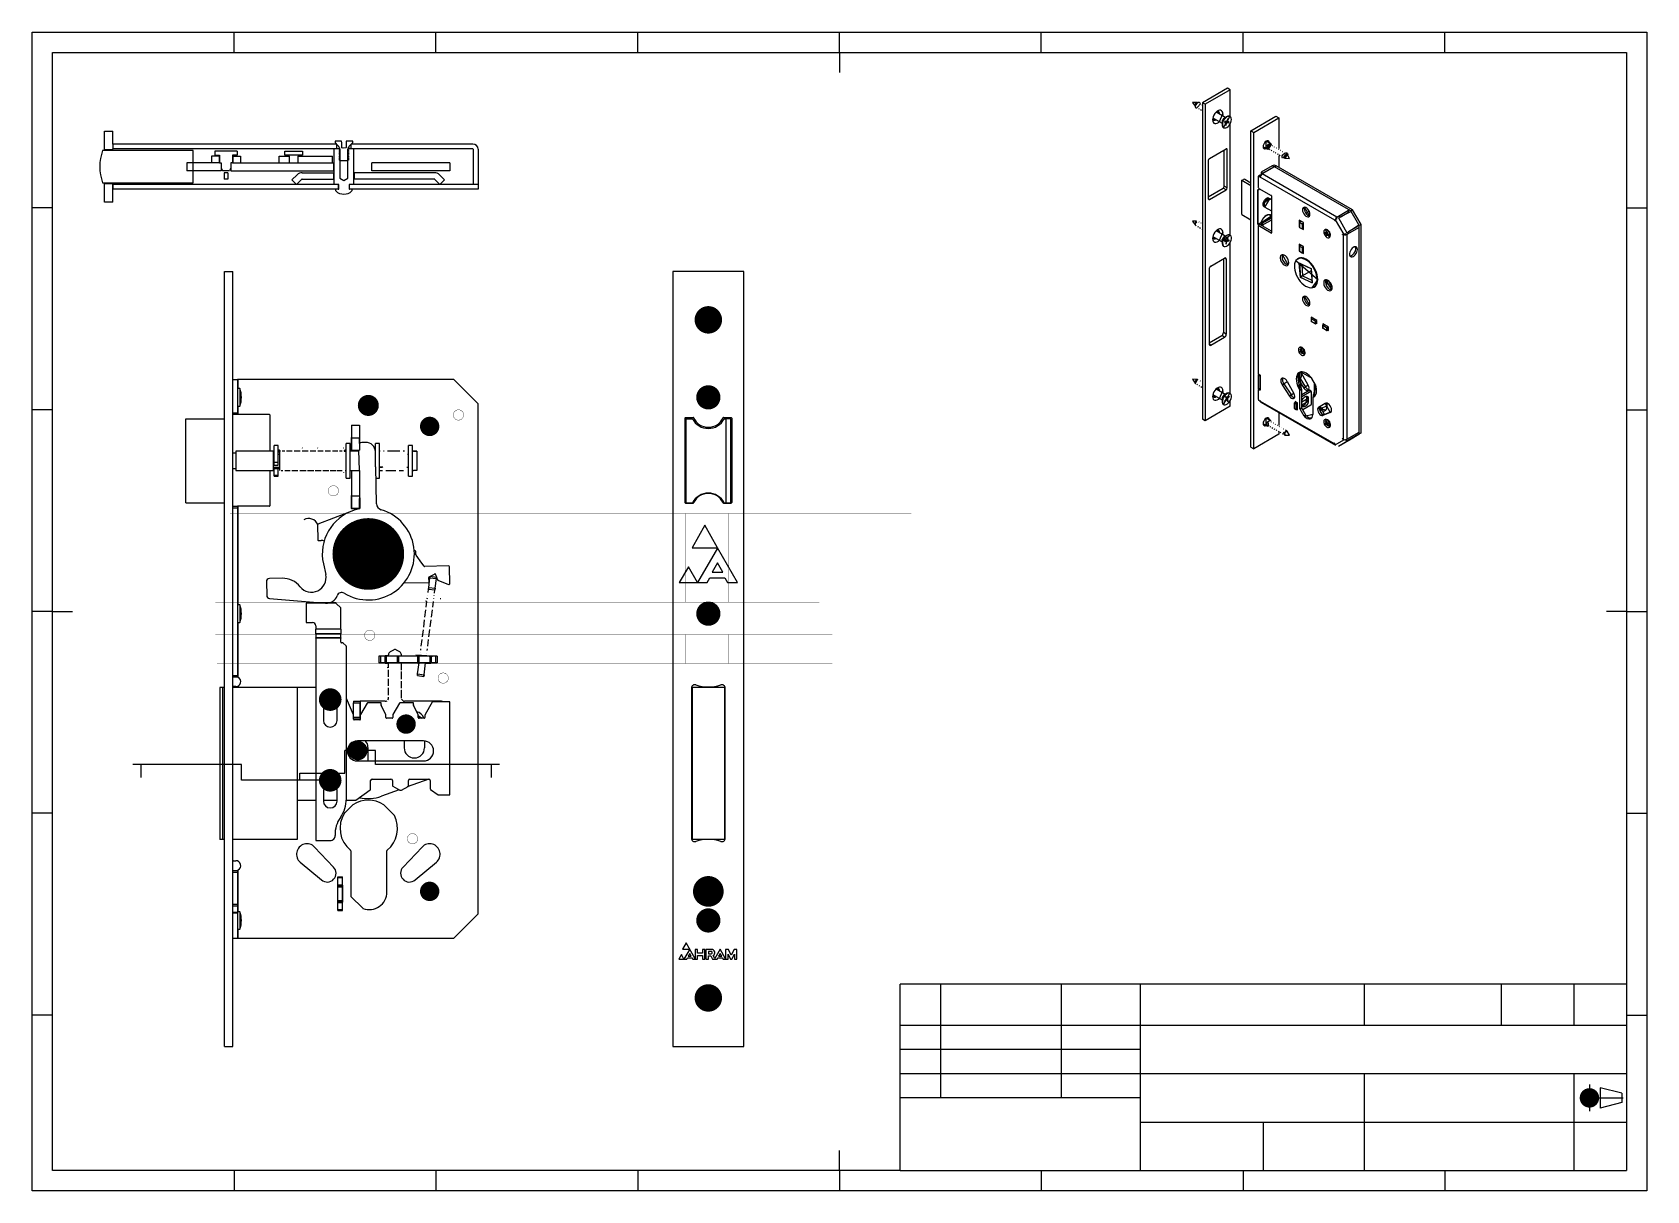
# Model space of a CAD drawing. Extents: x 19 to 519, y 6 to 365.
import ezdxf

# ---------------------------------------------------------------- set-up
doc = ezdxf.new("R2010")
doc.units = 0
doc.layers.add('119', color=190, linetype='CONTINUOUS')

msp = doc.modelspace()

# ---------------------------------------------------------------- linework, layer by layer
at = {"layer": '119'}
for p, q in [((18.75, 310.625), (18.75, 365)), ((18.75, 365), (81.25, 365)), ((81.25, 365), (143.75, 365)), ((81.25, 358.75), (81.25, 365)), ((143.75, 365), (206.25, 365)), ((143.75, 358.75), (143.75, 365)), ((206.25, 365), (268.75, 365)), ((206.25, 358.75), (206.25, 365)), ((268.75, 365.0013), (268.75, 365)), ((268.75, 365), (331.25, 365)), ((268.75, 358.75), (268.75, 365)), ((331.25, 365), (393.75, 365)), ((331.25, 358.75), (331.25, 365)), ((393.75, 365), (456.25, 365)), ((393.75, 358.75), (393.75, 365)), ((456.25, 365), (518.75, 365)), ((456.25, 358.75), (456.25, 365)), ((518.75, 365), (518.75, 310.625)), ((25, 310.625), (25, 358.75)), ((25, 358.75), (81.25, 358.75)), ((81.25, 358.75), (143.75, 358.75)), ((143.75, 358.75), (206.25, 358.75)), ((206.25, 358.75), (268.75, 358.75)), ((268.75, 358.75), (331.25, 358.75)), ((268.75, 358.75), (268.75, 352.4988)), ((331.25, 358.75), (393.75, 358.75)), ((393.75, 358.75), (456.25, 358.75)), ((456.25, 358.75), (512.5, 358.75)), ((512.5, 358.75), (512.5, 310.625)), ((388.9017, 347.6927), (381.1236, 343.2024)), ((389.7856, 347.1824), (382.0075, 342.6922)), ((389.7856, 347.1824), (388.9017, 347.6927)), ((389.7856, 338.8574), (389.7856, 347.1824)), ((379.5454, 343.2525), (378.1184, 343.3035)), ((378.1184, 343.3035), (378.8762, 342.0932)), ((378.8881, 342.6606), (378.8235, 342.4131)), ((378.8235, 342.4131), (378.8336, 342.1962)), ((378.8336, 342.1962), (378.8762, 342.0932)), ((378.8762, 342.0932), (379.6633, 343.2199)), ((379.0173, 342.9009), (378.8881, 342.6606)), ((378.9413, 342.1656), (378.9079, 341.869)), ((378.9079, 341.869), (378.9829, 341.6649)), ((379.0838, 342.5023), (378.9413, 342.1656)), ((378.9829, 341.6649), (379.1482, 341.5868)), ((379.1917, 343.0975), (379.0173, 342.9009)), ((379.3183, 342.8226), (379.0838, 342.5023)), ((379.1482, 341.5868), (379.371, 341.6517)), ((379.3845, 343.2204), (379.1917, 343.0975)), ((379.3131, 341.8055), (379.5606, 341.6626)), ((379.6184, 343.0753), (379.3183, 342.8226)), ((379.371, 341.6517), (379.6098, 341.8517)), ((379.5666, 343.2509), (379.3845, 343.2204)), ((379.6633, 343.2199), (379.5666, 343.2509)), ((379.6098, 341.8517), (380.5983, 342.8424)), ((379.9378, 343.2139), (379.6184, 343.0753)), ((379.787, 343.1485), (379.6633, 343.2199)), ((380.2358, 343.215), (379.9378, 343.2139)), ((379.9493, 341.4383), (380.1909, 341.2988)), ((380.4737, 343.073), (380.2358, 343.215)), ((380.4205, 342.7828), (380.3311, 342.8344)), ((380.5983, 342.8424), (380.4737, 343.073)), ((380.5859, 341.0707), (380.8299, 340.9299)), ((381.0437, 342.423), (380.9676, 342.4669)), ((382.0075, 342.6922), (381.1236, 343.2024)), ((381.1236, 343.2024), (381.1236, 245.2175)), ((382.0075, 342.6922), (382.0075, 244.7073)), ((385.3324, 340.2054), (384.9928, 339.8035)), ((385.7048, 340.5264), (385.3324, 340.2054)), ((387.4044, 339.0975), (385.3886, 340.2611)), ((386.0883, 340.7478), (385.7048, 340.5264)), ((386.0262, 340.2696), (385.9183, 340.4839)), ((385.9183, 340.4839), (386.0733, 339.9358)), ((386.0733, 339.9358), (386.0262, 340.2696)), ((386.4607, 340.8568), (386.0883, 340.7478)), ((386.8003, 340.847), (386.4607, 340.8568)), ((387.0874, 340.719), (386.8003, 340.847)), ((387.3053, 340.4803), (387.0874, 340.719)), ((387.4413, 340.1447), (387.3053, 340.4803)), ((387.4875, 339.7317), (387.4413, 340.1447)), ((384.3518, 338.3611), (384.3056, 337.8948)), ((384.3056, 337.8948), (384.3518, 337.4818)), ((384.3326, 338.2478), (384.4106, 338.0363)), ((385.4253, 337.9306), (384.3326, 338.2478)), ((384.4878, 338.8538), (384.3518, 338.3611)), ((384.3518, 337.4818), (384.4878, 337.1462)), ((384.3887, 338.529), (385.0718, 338.1347)), ((384.4106, 338.0363), (384.5887, 337.8374)), ((384.7057, 339.3441), (384.4878, 338.8538)), ((384.4878, 337.1462), (384.7057, 336.9075)), ((384.5887, 337.8374), (384.8359, 337.7525)), ((384.9928, 339.8035), (384.7057, 339.3441)), ((384.7057, 336.9075), (384.9928, 336.7795)), ((384.8359, 337.7525), (385.1302, 337.789)), ((384.9928, 336.7795), (385.3324, 336.7697)), ((385.0718, 338.1347), (385.4253, 337.9306)), ((385.1302, 337.789), (385.4253, 337.9306)), ((385.3324, 336.7697), (385.7048, 336.8787)), ((385.4253, 337.9306), (387.24, 336.883)), ((385.7048, 336.8787), (386.0883, 337.1001)), ((386.0717, 339.8668), (386.0733, 339.9358)), ((386.0883, 337.1001), (386.4044, 337.3654)), ((386.4044, 337.3654), (387.4875, 339.7317)), ((386.4252, 339.6627), (386.4269, 339.7317)), ((387.24, 337.2212), (387.24, 336.883)), ((387.24, 336.883), (387.24, 336.415)), ((387.2867, 336.8564), (387.2401, 336.4093)), ((387.2401, 336.4093), (387.2892, 336.0178)), ((387.4258, 337.3287), (387.2867, 336.8564)), ((387.2892, 336.0178), (387.4308, 335.7087)), ((387.3662, 336.8105), (387.3196, 336.3633)), ((387.3196, 336.3633), (387.3688, 335.9719)), ((387.5054, 337.2828), (387.3662, 336.8105)), ((387.3688, 335.9719), (387.5104, 335.6628)), ((387.4875, 339.7317), (387.4044, 339.0975)), ((387.4044, 339.0975), (387.4413, 339.2653)), ((388.24, 338.6151), (387.4044, 339.0975)), ((387.6482, 337.7941), (387.4258, 337.3287)), ((387.4308, 335.7087), (387.6518, 335.5051)), ((387.4413, 339.2653), (387.4875, 339.7317)), ((387.7277, 337.7482), (387.5054, 337.2828)), ((387.5104, 335.6628), (387.7348, 335.4572)), ((387.9384, 338.2207), (387.6482, 337.7941)), ((387.6518, 335.5051), (389.6391, 338.9476)), ((387.6518, 335.5051), (387.7313, 335.4591)), ((388.018, 338.1748), (387.7277, 337.7482)), ((387.7348, 335.4572), (388.0266, 335.3689)), ((388.2769, 338.5796), (387.9384, 338.2207)), ((388.6404, 338.8463), (387.947, 338.4459)), ((388.1047, 337.3642), (388.0063, 337.109)), ((388.0063, 337.109), (388.504, 337.0672)), ((388.3564, 338.5337), (388.018, 338.1748)), ((388.0266, 335.3689), (388.3661, 335.4042)), ((388.5314, 337.0562), (388.095, 337.3391)), ((388.6024, 337.3224), (388.1047, 337.3642)), ((388.3136, 336.3434), (388.2557, 336.1932)), ((388.2557, 336.1932), (388.4275, 336.1788)), ((388.6404, 338.8463), (388.2769, 338.5796)), ((388.5407, 336.9324), (388.3136, 336.3434)), ((388.4275, 336.1788), (388.3136, 336.3434)), ((388.72, 338.8004), (388.3564, 338.5337)), ((388.3661, 335.4042), (388.73, 335.5604)), ((388.4275, 336.1788), (388.7125, 336.918)), ((388.504, 337.0672), (388.5221, 337.0624)), ((388.5407, 336.9324), (388.504, 337.0672)), ((388.5221, 337.0624), (388.5367, 337.0512)), ((388.5367, 337.0512), (388.5503, 337.0248)), ((388.5495, 336.9608), (388.5407, 336.9324)), ((388.5535, 336.9876), (388.5495, 336.9608)), ((388.5503, 337.0248), (388.5535, 336.9876)), ((389.3453, 336.9966), (388.6172, 337.3481)), ((389.0043, 339.0026), (388.6404, 338.8463)), ((388.6452, 338.8491), (388.6404, 338.8463)), ((388.7188, 337.4058), (388.9219, 337.3021)), ((389.0839, 338.9567), (388.72, 338.8004)), ((388.73, 335.5604), (389.0935, 335.8271)), ((389.0224, 338.1821), (388.7375, 337.4428)), ((388.8476, 337.0384), (389.3453, 336.9966)), ((388.8964, 337.3732), (388.9005, 337.4)), ((388.8996, 337.336), (388.8964, 337.3732)), ((388.9133, 337.3096), (388.8996, 337.336)), ((388.9005, 337.4), (388.9093, 337.4284)), ((388.9093, 337.4284), (389.1943, 338.1676)), ((388.9093, 337.4284), (388.946, 337.2936)), ((388.9279, 337.2985), (388.9133, 337.3096)), ((388.946, 337.2936), (388.9279, 337.2985)), ((389.4437, 337.2518), (388.946, 337.2936)), ((389.3438, 339.0378), (389.0043, 339.0026)), ((389.1943, 338.1676), (389.0224, 338.1821)), ((389.1943, 338.1676), (389.054, 338.1667)), ((389.4233, 338.9919), (389.0839, 338.9567)), ((389.0935, 335.8271), (389.432, 336.186)), ((389.6356, 338.9496), (389.3438, 339.0378)), ((389.3453, 336.9966), (389.4437, 337.2518)), ((389.7152, 338.9037), (389.4233, 338.9919)), ((389.432, 336.186), (389.7223, 336.6127)), ((389.6391, 338.9476), (389.6356, 338.9496)), ((389.7186, 338.9017), (389.6391, 338.9476)), ((389.9396, 338.698), (389.7152, 338.9037)), ((389.7223, 336.6127), (389.9446, 337.078)), ((389.7856, 302.1131), (389.7856, 336.728)), ((390.0812, 338.3889), (389.9396, 338.698)), ((389.9446, 337.078), (390.0838, 337.5504)), ((390.1303, 337.9975), (390.0812, 338.3889)), ((390.0838, 337.5504), (390.1303, 337.9975)), ((396.1496, 334.5281), (403.9278, 339.0183)), ((397.0335, 334.0178), (404.8117, 338.5081)), ((403.9278, 339.0183), (404.8117, 338.5081)), ((404.8117, 338.5081), (404.8117, 329.0105)), ((41.163, 334.3717), (43.663, 334.3717)), ((41.163, 328.5717), (41.163, 334.3717)), ((43.663, 330.3695), (43.663, 334.3717)), ((113.0038, 330.3695), (43.663, 330.3695)), ((43.663, 330.3695), (43.663, 328.8695)), ((114.5572, 331.2695), (112.5038, 331.2695)), ((112.5038, 331.2695), (112.5038, 330.8695)), ((112.5038, 330.8695), (113.5194, 329.8538)), ((113.0038, 330.3695), (113.0038, 328.8695)), ((114.5945, 330.7365), (114.5572, 331.2695)), ((114.5945, 329.3554), (114.5945, 330.7365)), ((115.9503, 331.2695), (115.913, 330.7365)), ((115.913, 330.7365), (115.913, 329.3554)), ((118.0038, 331.2695), (115.9503, 331.2695)), ((116.9881, 329.8538), (118.0038, 330.8695)), ((155.2217, 330.3695), (117.5038, 330.3695)), ((117.5038, 328.8695), (117.5038, 330.3695)), ((118.0038, 330.8695), (118.0038, 331.2695)), ((396.1496, 334.5281), (397.0335, 334.0178)), ((396.1496, 236.5432), (396.1496, 334.5281)), ((397.0335, 236.0329), (397.0335, 334.0178)), ((400.136, 330.3447), (399.9979, 329.952)), ((400.3511, 330.7173), (400.136, 330.3447)), ((400.6221, 331.0332), (400.3511, 330.7173)), ((400.9226, 331.2616), (400.6221, 331.0332)), ((400.8945, 329.0004), (400.9226, 331.2616)), ((401.223, 331.3801), (400.9226, 331.2616)), ((400.9226, 331.2616), (401.8944, 330.7325)), ((401.5409, 330.9366), (400.9506, 331.2774)), ((401.2166, 329.7385), (401.3973, 330.0584)), ((401.4941, 331.3771), (401.223, 331.3801)), ((402.1483, 330.2394), (401.3781, 329.0949)), ((401.3973, 330.0584), (401.6333, 330.3204)), ((401.4101, 331.3917), (401.4937, 331.2238)), ((401.5409, 330.9366), (401.4101, 331.3917)), ((402.4867, 330.2441), (401.4351, 328.7194)), ((401.4762, 330.974), (401.5122, 331.1601)), ((401.4937, 331.2238), (401.5409, 330.9366)), ((401.7092, 331.2529), (401.4941, 331.3771)), ((401.8944, 330.7325), (401.5409, 330.9366)), ((401.5577, 329.9791), (401.7585, 330.1698)), ((401.6333, 330.3204), (401.8926, 330.4889)), ((401.8473, 331.0197), (401.7092, 331.2529)), ((401.7585, 330.1698), (401.9681, 330.2622)), ((401.8944, 330.7325), (401.8473, 331.0197)), ((401.8926, 330.4889), (402.1403, 330.5412)), ((402.3064, 330.4947), (401.8944, 330.7325)), ((401.9681, 330.2622), (402.1483, 330.2394)), ((402.1403, 330.5412), (402.343, 330.4703)), ((402.2434, 330.1846), (402.1546, 330.2359)), ((402.343, 330.4703), (402.4731, 330.2857)), ((402.4731, 330.2857), (402.4867, 330.2441)), ((68.5451, 328.3717), (40.5208, 328.3717)), ((43.663, 328.5717), (41.163, 328.5717)), ((43.663, 328.5717), (43.663, 328.8695)), ((112.2538, 328.8695), (43.663, 328.8695)), ((68.5451, 318.3717), (68.5451, 328.3717)), ((76.645, 326.6217), (74.2451, 326.6217)), ((74.2451, 326.6217), (74.2451, 324.6217)), ((82.2451, 328.2217), (75.2451, 328.2217)), ((75.2451, 328.2217), (75.2451, 326.9217)), ((75.2451, 326.9217), (76.7451, 326.9217)), ((76.645, 326.6217), (76.645, 324.6217)), ((76.7451, 326.9217), (76.7451, 324.6217)), ((80.7451, 326.9217), (80.7451, 324.6217)), ((82.2451, 326.9217), (80.7451, 326.9217)), ((80.8451, 326.6217), (83.2451, 326.6217)), ((80.8451, 326.6217), (80.8451, 324.6217)), ((82.2451, 328.2217), (82.2451, 326.9217)), ((83.2451, 326.6217), (83.2451, 324.6217)), ((95.1918, 326.6217), (98.3712, 326.6217)), ((95.1918, 324.6217), (95.1918, 326.6217)), ((96.9601, 328.2217), (102.4236, 328.2217)), ((96.9601, 326.9217), (96.9601, 328.2217)), ((102.4236, 326.9217), (96.9601, 326.9217)), ((98.3712, 324.6217), (98.3712, 326.6217)), ((101.0125, 326.6217), (111.7038, 326.6217)), ((101.0125, 326.6217), (101.0125, 324.6217)), ((102.4236, 328.2217), (102.4236, 326.9217)), ((111.7038, 324.6217), (111.7038, 326.6217)), ((113.0038, 328.8695), (112.2538, 328.8695)), ((112.2538, 317.8695), (112.2538, 328.8695)), ((114.0038, 328.8695), (113.0038, 328.8695)), ((113.7538, 329.3159), (113.7533, 329.3159)), ((114.0343, 329.1195), (113.7538, 329.3159)), ((113.7538, 328.923), (114.0343, 329.1195)), ((113.7538, 328.923), (113.7538, 328.8346)), ((114.0343, 328.6382), (113.7538, 328.8346)), ((113.7538, 328.4418), (114.0343, 328.6382)), ((113.7538, 328.4418), (113.7538, 328.3534)), ((114.0343, 328.1569), (113.7538, 328.3534)), ((113.7538, 327.9605), (114.0343, 328.1569)), ((113.7538, 327.9605), (113.7538, 327.8721)), ((114.0343, 327.6757), (113.7538, 327.8721)), ((113.7538, 327.4793), (114.0343, 327.6757)), ((113.7538, 327.4793), (113.7538, 327.3909)), ((114.0343, 327.1945), (113.7538, 327.3909)), ((113.7538, 326.998), (114.0343, 327.1945)), ((113.7538, 326.998), (113.7538, 326.9096)), ((114.0343, 326.7132), (113.7538, 326.9096)), ((113.7538, 326.5168), (114.0343, 326.7132)), ((113.7538, 326.5168), (113.7538, 326.4284)), ((114.0343, 326.232), (113.7538, 326.4284)), ((113.7538, 326.0355), (114.0343, 326.232)), ((113.7538, 326.0355), (113.7538, 325.9471)), ((114.0343, 325.7507), (113.7538, 325.9471)), ((113.7538, 325.5543), (114.0343, 325.7507)), ((113.7538, 325.5543), (113.7538, 325.4658)), ((114.0343, 325.2695), (113.7538, 325.4658)), ((114.0038, 328.8695), (114.0038, 319.8695)), ((114.0343, 325.2695), (116.4733, 325.2695)), ((114.6523, 329.2595), (114.5945, 329.3554)), ((114.6523, 329.2595), (114.6978, 329.2595)), ((115.2538, 329.0788), (114.6978, 329.2595)), ((115.8098, 329.2595), (115.2538, 329.0788)), ((115.8098, 329.2595), (115.8553, 329.2595)), ((115.913, 329.3554), (115.8553, 329.2595)), ((116.7538, 329.3159), (116.4733, 329.1195)), ((116.4733, 329.1195), (116.7538, 328.923)), ((116.7538, 328.8346), (116.4733, 328.6382)), ((116.4733, 328.6382), (116.7538, 328.4418)), ((116.7538, 328.3534), (116.4733, 328.1569)), ((116.4733, 328.1569), (116.7538, 327.9605)), ((116.7538, 327.8721), (116.4733, 327.6757)), ((116.4733, 327.6757), (116.7538, 327.4793)), ((116.7538, 327.3909), (116.4733, 327.1945)), ((116.4733, 327.1945), (116.7538, 326.998)), ((116.7538, 326.9096), (116.4733, 326.7132)), ((116.4733, 326.7132), (116.7538, 326.5168)), ((116.7538, 326.4284), (116.4733, 326.232)), ((116.4733, 326.232), (116.7538, 326.0355)), ((116.7538, 325.9471), (116.4733, 325.7507)), ((116.4733, 325.7507), (116.7538, 325.5543)), ((116.7538, 325.4658), (116.4733, 325.2695)), ((117.5038, 328.8695), (116.5038, 328.8695)), ((116.5038, 319.8695), (116.5038, 328.8695)), ((116.7542, 329.3159), (116.7538, 329.3159)), ((116.7538, 328.8346), (116.7538, 328.923)), ((116.7538, 328.3534), (116.7538, 328.4418)), ((116.7538, 327.8721), (116.7538, 327.9605)), ((116.7538, 327.3909), (116.7538, 327.4793)), ((116.7538, 326.9096), (116.7538, 326.998)), ((116.7538, 326.4284), (116.7538, 326.5168)), ((116.7538, 325.9471), (116.7538, 326.0355)), ((116.7538, 325.4658), (116.7538, 325.5543)), ((116.7542, 329.3159), (116.7542, 329.3159)), ((118.2538, 328.8695), (117.5038, 328.8695)), ((118.2538, 328.8695), (118.2538, 317.8695)), ((155.2217, 328.8695), (118.2538, 328.8695)), ((155.3217, 328.7695), (155.3217, 317.8653)), ((156.8217, 328.7695), (156.8217, 317.8695)), ((382.9797, 325.2896), (382.9797, 314.062)), ((383.3333, 325.9019), (388.4598, 328.8614)), ((387.9295, 317.3277), (387.9295, 328.5553)), ((388.8134, 328.6572), (388.4598, 328.8614)), ((388.8134, 316.8174), (388.8134, 328.6572)), ((399.9979, 329.952), (399.9503, 329.5776)), ((399.9503, 329.5776), (399.9979, 329.2581)), ((399.9507, 329.5453), (401.3065, 328.7626)), ((399.9979, 329.2581), (400.136, 329.0249)), ((400.0815, 329.0902), (400.541, 329.2045)), ((400.2686, 329.1018), (400.0815, 329.0902)), ((400.136, 329.0249), (400.3511, 328.9007)), ((400.541, 329.2045), (400.2686, 329.1018)), ((400.3331, 329.1176), (400.4763, 329.2418)), ((400.3511, 328.9007), (400.6221, 328.8977)), ((400.6221, 328.8977), (400.8945, 329.0004)), ((401.1078, 329.0993), (401.1156, 329.4037)), ((401.1944, 328.8664), (401.1078, 329.0993)), ((401.1156, 329.4037), (401.2166, 329.7385)), ((401.3637, 328.7364), (401.1944, 328.8664)), ((401.3199, 329.4528), (401.402, 329.7247)), ((401.3262, 329.2129), (401.3199, 329.4528)), ((401.3781, 329.0949), (401.3262, 329.2129)), ((401.4351, 328.7194), (401.3637, 328.7364)), ((401.402, 329.7247), (401.5577, 329.9791)), ((401.7769, 328.8374), (402.0253, 328.694)), ((402.4133, 328.47), (402.6625, 328.3262)), ((402.8863, 329.8136), (402.7951, 329.8662)), ((403.0497, 328.1027), (403.2944, 327.9614)), ((403.5229, 329.446), (403.4315, 329.4988)), ((403.6861, 327.7353), (403.9252, 327.5973)), ((404.151, 329.0834), (404.0679, 329.1314)), ((404.3225, 327.3679), (404.5703, 327.2249)), ((404.7877, 328.7159), (404.7043, 328.764)), ((404.8117, 326.7853), (404.8117, 323.1991)), ((404.9589, 327.0005), (405.2083, 326.8565)), ((405.4313, 328.3444), (405.3407, 328.3966)), ((405.5953, 326.6331), (405.8409, 326.4914)), ((405.8254, 326.4234), (405.8978, 326.7409)), ((405.8644, 326.1828), (405.8254, 326.4234)), ((406.0011, 326.0581), (405.8644, 326.1828)), ((405.8978, 326.7409), (406.0743, 327.0777)), ((406.0689, 327.9762), (405.9771, 328.0292)), ((406.2088, 326.0733), (406.0011, 326.0581)), ((406.0743, 327.0777), (406.3356, 327.3806)), ((406.3761, 326.1824), (406.2088, 326.0733)), ((406.2317, 326.2657), (406.6255, 326.0384)), ((406.3356, 327.3806), (406.6477, 327.5979)), ((407.5593, 327.1561), (406.3761, 326.1824)), ((406.4809, 326.3362), (406.5109, 326.5738)), ((406.5261, 326.1455), (406.4809, 326.3362)), ((406.5109, 326.5738), (406.6117, 326.8222)), ((406.6398, 326.0308), (406.5261, 326.1455)), ((406.6117, 326.8222), (406.7678, 327.0436)), ((406.6985, 327.6128), (406.6135, 327.6619)), ((406.7433, 326.0058), (406.6398, 326.0308)), ((406.6477, 327.5979), (406.9639, 327.6907)), ((407.4126, 327.1651), (406.7433, 326.0058)), ((406.7433, 326.0058), (408.1704, 325.9548)), ((406.7678, 327.0436), (406.9556, 327.2043)), ((406.9556, 327.2043), (407.1463, 327.2797)), ((406.9639, 327.6907), (407.2464, 327.6414)), ((407.1463, 327.2797), (407.3111, 327.2585)), ((407.2464, 327.6414), (407.4534, 327.4542)), ((407.3254, 327.2509), (407.2499, 327.2945)), ((407.3111, 327.2585), (407.4126, 327.1651)), ((407.501, 327.0239), (407.4126, 327.1651)), ((407.4534, 327.4542), (407.5593, 327.1561)), ((407.5593, 327.1561), (407.501, 327.0239)), ((408.1704, 325.9548), (407.501, 327.0239)), ((74.2451, 324.6217), (66.5624, 324.6217)), ((66.5624, 324.6217), (66.5624, 322.1217)), ((77.2451, 322.1217), (66.5624, 322.1217)), ((76.645, 324.6217), (74.2451, 324.6217)), ((76.7451, 324.6217), (76.645, 324.6217)), ((76.7451, 324.6217), (77.2451, 324.6217)), ((77.2451, 324.6217), (77.2451, 322.9217)), ((77.2451, 322.9217), (77.2451, 322.1217)), ((77.2451, 322.9217), (77.6492, 322.2217)), ((77.6492, 322.2217), (79.8409, 322.2217)), ((79.2951, 321.4981), (78.1951, 321.4981)), ((78.1951, 321.4981), (78.1951, 319.4981)), ((79.2951, 321.4981), (79.2951, 319.4981)), ((80.2451, 322.9217), (79.8409, 322.2217)), ((80.2451, 324.6217), (80.2451, 322.9217)), ((80.7451, 324.6217), (80.2451, 324.6217)), ((80.2451, 322.9217), (80.2451, 322.1217)), ((80.2451, 322.1217), (112.0054, 322.1217)), ((80.7451, 324.6217), (80.8451, 324.6217)), ((80.8451, 324.6217), (83.2451, 324.6217)), ((83.2451, 324.6217), (95.1918, 324.6217)), ((95.1918, 324.6217), (98.3712, 324.6217)), ((98.3712, 324.6217), (101.0125, 324.6217)), ((99.179, 319.2837), (100.7491, 320.8537)), ((101.0125, 324.6217), (111.7038, 324.6217)), ((102.3047, 321.4981), (112.1038, 321.4981)), ((111.7038, 324.6217), (112.0054, 324.6217)), ((112.0054, 324.6217), (112.0054, 322.1217)), ((112.1038, 319.4981), (112.1038, 321.4981)), ((143.3088, 321.4981), (118.4038, 321.4981)), ((118.4038, 321.4981), (118.4038, 319.4981)), ((148.0217, 324.6217), (123.9303, 324.6217)), ((123.9303, 322.1217), (123.9303, 324.6217)), ((148.0217, 322.1217), (123.9303, 322.1217)), ((146.4345, 319.2837), (144.8645, 320.8537)), ((148.0217, 324.6217), (148.0217, 322.1217)), ((398.4485, 320.3411), (398.4485, 316.9729)), ((399.0306, 320.7617), (398.5003, 320.4556)), ((399.1556, 320.7493), (398.6253, 320.4432)), ((398.9081, 320.2799), (398.6253, 320.4432)), ((399.1262, 320.4058), (398.9081, 320.2799)), ((398.9081, 320.2799), (399.0814, 320.3434)), ((398.9383, 320.2655), (398.9081, 320.2799)), ((398.9675, 320.2575), (398.9383, 320.2655)), ((398.995, 320.2561), (398.9675, 320.2575)), ((399.02, 320.2614), (398.995, 320.2561)), ((399.0417, 320.2732), (399.02, 320.2614)), ((399.0595, 320.2912), (399.0417, 320.2732)), ((399.0728, 320.3148), (399.0595, 320.2912)), ((399.0814, 320.3434), (399.0728, 320.3148)), ((399.1145, 320.3625), (399.0814, 320.3434)), ((399.0814, 320.3434), (399.0814, 319.9758)), ((399.0849, 320.137), (399.0849, 319.9778)), ((422.1082, 306.8459), (399.0849, 320.137)), ((399.2506, 320.6945), (399.1556, 320.7493)), ((402.7972, 323.6681), (399.3316, 321.6674)), ((399.3316, 321.6674), (399.8619, 321.3613)), ((399.3316, 321.6674), (399.3316, 320.8189)), ((403.5058, 323.3424), (399.6506, 321.1168)), ((422.7503, 307.7817), (399.6506, 321.1168)), ((403.3275, 323.362), (399.8619, 321.3613)), ((399.8619, 321.3613), (399.8619, 321.2388)), ((403.3275, 323.362), (402.7972, 323.6681)), ((403.3275, 323.2395), (403.3275, 323.362)), ((403.469, 323.362), (403.9993, 323.6681)), ((427.0863, 309.7279), (403.469, 323.362)), ((403.469, 323.3211), (403.469, 323.362)), ((426.4287, 310.1093), (403.5058, 323.3424)), ((427.6166, 310.0341), (403.9993, 323.6681)), ((40.5208, 318.3717), (68.5451, 318.3717)), ((41.163, 318.1717), (43.663, 318.1717)), ((41.163, 312.3717), (41.163, 318.1717)), ((43.663, 312.3717), (43.663, 318.1717)), ((100.5932, 317.8695), (43.663, 317.8695)), ((43.663, 317.8695), (43.663, 316.3695)), ((112.7538, 316.3695), (43.663, 316.3695)), ((79.2951, 319.4981), (78.1951, 319.4981)), ((100.5932, 317.8695), (99.179, 319.2837)), ((100.5932, 317.8695), (102.1633, 319.4395)), ((112.2538, 317.8695), (100.5932, 317.8695)), ((102.3047, 319.4981), (112.1038, 319.4981)), ((113.5038, 317.8695), (112.2538, 317.8695)), ((113.5038, 316.3695), (112.7538, 316.3695)), ((112.7538, 315.8695), (112.7538, 316.3695)), ((113.5038, 317.8695), (113.5038, 316.3695)), ((113.6538, 317.8695), (113.5038, 317.8695)), ((113.5038, 316.3695), (113.6538, 316.3695)), ((113.6538, 316.3695), (113.6538, 317.8695)), ((114.0038, 319.8695), (115.2538, 319.1184)), ((115.2538, 319.1184), (116.5038, 319.8695)), ((116.8538, 317.8695), (116.8538, 316.3695)), ((117.0038, 317.8695), (116.8538, 317.8695)), ((116.8538, 316.3695), (117.0038, 316.3695)), ((118.2538, 317.8695), (117.0038, 317.8695)), ((117.0038, 316.3695), (117.0038, 317.8695)), ((117.7538, 316.3695), (117.0038, 316.3695)), ((156.8217, 316.3695), (117.7538, 316.3695)), ((117.7538, 316.3695), (117.7538, 315.8695)), ((145.0203, 317.8695), (118.2538, 317.8695)), ((143.3088, 319.4981), (118.4038, 319.4981)), ((145.0203, 317.8695), (143.4503, 319.4395)), ((145.0203, 317.8695), (146.4345, 319.2837)), ((156.8217, 317.8695), (145.0203, 317.8695)), ((156.8217, 317.8653), (155.3217, 317.8653)), ((156.8217, 317.8695), (156.8217, 317.8653)), ((156.8217, 317.8653), (156.8217, 316.3695)), ((382.9797, 314.062), (387.5759, 316.7153)), ((383.3333, 313.2455), (388.4598, 316.205)), ((388.4598, 316.205), (387.5759, 316.7153)), ((388.8134, 316.8174), (387.9295, 317.3277)), ((393.3212, 319.1562), (393.8468, 319.4596)), ((393.3212, 308.5411), (393.3212, 319.1562)), ((393.3212, 319.1562), (396.1496, 317.5234)), ((394.2463, 319.4798), (393.8468, 319.4596)), ((394.2463, 319.4798), (396.1496, 318.381)), ((398.3593, 305.5715), (398.3593, 316.2273)), ((398.3611, 316.2467), (398.4477, 316.1967)), ((398.43, 316.3498), (398.8021, 316.5646)), ((398.4477, 316.1967), (398.9436, 316.483)), ((398.4477, 305.5817), (398.4477, 316.1967)), ((398.6253, 316.6667), (402.4436, 314.4624)), ((399.0849, 319.9778), (399.0814, 319.9758)), ((399.0849, 319.9737), (399.0814, 319.9758)), ((399.0849, 319.9778), (399.0849, 319.9737)), ((18.75, 248.125), (18.75, 310.625)), ((25, 310.625), (18.75, 310.625)), ((25, 248.125), (25, 310.625)), ((43.663, 312.3717), (41.163, 312.3717)), ((382.9797, 314.062), (382.9797, 313.4497)), ((383.3333, 313.2455), (382.9797, 313.4496)), ((399.8619, 311.7056), (401.8282, 313.4783)), ((399.909, 312.0938), (399.8619, 311.7056)), ((399.8695, 311.5635), (399.9691, 311.4827)), ((400.0462, 312.5019), (399.909, 312.0938)), ((399.9582, 311.3625), (399.9327, 311.3066)), ((399.9691, 311.4827), (400.2261, 311.3343)), ((400.0241, 311.1566), (400.1018, 311.3263)), ((400.2613, 312.8937), (400.0462, 312.5019)), ((400.1018, 311.3263), (400.1018, 311.3263)), ((400.204, 311.3259), (400.1636, 311.1562)), ((400.204, 311.3259), (400.2349, 311.3293)), ((400.2245, 311.328), (400.204, 311.3259)), ((400.2349, 311.3293), (400.2245, 311.328)), ((400.318, 312.0862), (400.2265, 311.6839)), ((400.2265, 311.6839), (400.2282, 311.3198)), ((400.2282, 311.3198), (400.323, 311.0262)), ((400.5351, 313.2343), (400.2613, 312.8937)), ((400.4947, 312.4909), (400.318, 312.0862)), ((400.323, 311.0262), (400.5025, 310.8293)), ((400.7409, 312.8622), (400.4947, 312.4909)), ((400.5025, 310.8293), (400.5262, 310.8147)), ((400.5262, 310.8147), (402.0261, 313.4129)), ((400.5262, 310.8147), (402.5144, 309.667)), ((400.8433, 313.4935), (400.5351, 313.2343)), ((401.0345, 313.167), (400.7409, 312.8622)), ((401.1586, 313.6483), (400.8433, 313.4935)), ((401.3497, 313.3781), (401.0345, 313.167)), ((401.169, 313.5613), (401.0492, 313.6071)), ((401.4529, 313.6848), (401.1586, 313.6483)), ((401.426, 313.4128), (401.169, 313.5613)), ((401.2918, 313.6793), (401.2612, 313.6355)), ((401.6583, 313.477), (401.3497, 313.3781)), ((401.3658, 313.5315), (401.4719, 313.6827)), ((401.5447, 313.5656), (401.4183, 313.4443)), ((401.4183, 313.4443), (401.427, 313.4258)), ((401.4348, 313.4078), (401.4183, 313.4443)), ((401.427, 313.4258), (401.4348, 313.4078)), ((401.7001, 313.5998), (401.4529, 313.6848)), ((401.933, 313.4547), (401.6583, 313.477)), ((401.8282, 313.4783), (401.7001, 313.5998)), ((402.0261, 313.4129), (401.933, 313.4547)), ((402.5144, 313.131), (402.0261, 313.4129)), ((402.5144, 314.3399), (402.5144, 308.1984)), ((412.1952, 310.3295), (412.1487, 309.9825)), ((412.3311, 310.5946), (412.1952, 310.3295)), ((412.5453, 310.7564), (412.3311, 310.5946)), ((412.8204, 310.8017), (412.5453, 310.7564)), ((412.7256, 310.6356), (412.679, 310.2887)), ((412.679, 310.2887), (412.7256, 309.888)), ((412.7949, 310.8026), (412.7256, 310.6356)), ((414.3309, 308.142), (412.7949, 310.8026)), ((413.1342, 310.727), (412.8204, 310.8017)), ((413.4613, 310.5382), (413.1342, 310.727)), ((413.7751, 310.2506), (413.4613, 310.5382)), ((414.0502, 309.8876), (413.7751, 310.2506)), ((426.5019, 309.3948), (426.5019, 310.0072)), ((427.6166, 310.0341), (427.0863, 309.7279)), ((430.2683, 305.4413), (427.6166, 310.0341)), ((512.5, 310.625), (512.5, 248.125)), ((512.5, 310.625), (518.75, 310.625)), ((518.75, 310.625), (518.75, 248.125)), ((379.3539, 306.515), (378.1184, 306.5591)), ((378.1184, 306.5591), (378.8762, 305.3488)), ((378.8558, 305.8233), (378.8184, 305.5829)), ((378.8184, 305.5829), (378.8563, 305.3861)), ((378.963, 306.0707), (378.8558, 305.8233)), ((378.8563, 305.3861), (378.9634, 305.2631)), ((379.1234, 306.2875), (378.963, 306.0707)), ((378.9634, 305.2631), (379.1234, 306.2875)), ((378.9634, 305.2631), (379.2544, 305.0951)), ((379.1647, 306.3959), (379.1236, 306.2874)), ((379.1236, 306.2874), (379.3686, 306.146)), ((379.3686, 306.146), (379.1647, 306.3959)), ((380.1156, 306.2144), (380.0277, 306.2652)), ((380.7565, 305.8445), (380.6642, 305.8978)), ((393.3212, 308.5411), (396.1496, 306.9083)), ((398.3593, 305.6327), (398.4477, 305.5817)), ((398.43, 305.5306), (398.3593, 305.5715)), ((398.43, 305.5306), (399.2567, 306.0079)), ((399.1905, 306.0105), (398.4477, 305.5817)), ((398.9788, 305.4392), (398.4485, 305.133)), ((398.4485, 305.133), (398.4485, 259.223)), ((402.4436, 302.8267), (398.4485, 305.133)), ((402.5144, 303.3982), (398.9788, 305.4392)), ((399.1905, 306.0105), (402.5144, 308.1984)), ((399.4249, 306.5573), (399.1905, 306.0105)), ((399.2567, 306.0079), (399.201, 306.04)), ((399.3208, 306.092), (399.2383, 306.1396)), ((399.3208, 306.092), (402.5243, 307.9413)), ((399.5579, 306.6627), (399.3208, 306.092)), ((399.3316, 305.4387), (399.8619, 305.1325)), ((399.3316, 305.4387), (399.3316, 305.2355)), ((399.7313, 307.0768), (399.4249, 306.5573)), ((402.5144, 307.4802), (399.5084, 305.7449)), ((399.5084, 305.7449), (400.0387, 305.4387)), ((399.8811, 307.2013), (399.5579, 306.6627)), ((400.0951, 307.544), (399.7313, 307.0768)), ((399.8619, 305.1325), (399.8619, 305.1325)), ((399.8619, 305.1325), (399.8619, 304.9294)), ((400.2702, 307.6736), (399.8811, 307.2013)), ((402.5144, 306.8679), (400.0387, 305.4387)), ((400.4986, 307.9364), (400.0951, 307.544)), ((400.7004, 308.0499), (400.2702, 307.6736)), ((400.9226, 308.2352), (400.4986, 307.9364)), ((401.1447, 308.3064), (400.7004, 308.0499)), ((401.3465, 308.4259), (400.9226, 308.2352)), ((401.575, 308.4269), (401.1447, 308.3064)), ((401.7501, 308.4994), (401.3465, 308.4259)), ((401.964, 308.4037), (401.575, 308.4269)), ((402.1138, 308.4522), (401.7501, 308.4994)), ((402.1725, 308.3181), (401.8606, 308.4982)), ((402.2873, 308.2384), (401.964, 308.4037)), ((402.4203, 308.2865), (402.1138, 308.4522)), ((402.5243, 307.9413), (402.2873, 308.2384)), ((402.338, 308.193), (402.5144, 308.0912)), ((402.5144, 308.1984), (402.4203, 308.2865)), ((402.5144, 307.974), (402.5025, 307.9808)), ((402.5144, 308.1984), (402.5144, 308.0912)), ((402.5144, 308.0912), (402.5144, 307.974)), ((402.5144, 307.974), (402.5144, 307.4802)), ((402.5144, 307.4802), (402.5144, 306.8679)), ((402.5144, 306.8679), (402.5144, 303.3982)), ((412.4139, 306.0734), (411.1411, 306.8081)), ((411.1411, 306.8081), (411.1411, 304.6443)), ((411.7245, 306.4713), (411.1941, 306.1652)), ((411.1941, 306.1652), (412.078, 305.6549)), ((411.1941, 306.1652), (411.1941, 304.5933)), ((411.6714, 306.502), (411.6714, 306.4407)), ((412.4139, 305.8488), (412.078, 305.6549)), ((412.078, 305.6549), (412.078, 304.0831)), ((412.1487, 309.9825), (412.1952, 309.5818)), ((412.1952, 309.5818), (412.3311, 309.1599)), ((412.3311, 309.1599), (412.5453, 308.7508)), ((412.4139, 305.8488), (412.4139, 306.0734)), ((412.4139, 304.277), (412.4139, 305.8488)), ((412.5453, 308.7508), (412.8204, 308.3878)), ((412.7256, 309.888), (412.8614, 309.466)), ((412.8204, 308.3878), (413.1342, 308.1002)), ((412.8614, 309.466), (413.0756, 309.057)), ((413.0756, 309.057), (413.3507, 308.6939)), ((413.1342, 308.1002), (413.4613, 307.9114)), ((414.2538, 309.5033), (413.1905, 308.8895)), ((413.3507, 308.6939), (413.6645, 308.4064)), ((413.4613, 307.9114), (413.7751, 307.8367)), ((413.6645, 308.4064), (413.9916, 308.2176)), ((413.7751, 307.8367), (414.0502, 307.882)), ((414.4455, 308.5935), (413.8826, 308.2685)), ((413.9916, 308.2176), (414.3054, 308.1428)), ((414.2644, 309.4785), (414.0502, 309.8876)), ((414.0502, 307.882), (414.2644, 308.0438)), ((414.4002, 309.0566), (414.2644, 309.4785)), ((414.2644, 308.0438), (414.4002, 308.3089)), ((414.3054, 308.1428), (414.3309, 308.142)), ((414.4468, 308.6559), (414.4002, 309.0566)), ((414.4002, 308.3089), (414.4468, 308.6559)), ((422.1082, 306.8459), (422.0101, 306.6419)), ((422.1465, 306.7207), (422.0101, 306.6419)), ((422.0101, 306.6419), (422.0749, 306.5719)), ((422.2494, 306.9346), (422.0749, 306.5719)), ((422.1082, 306.8459), (422.197, 306.8972)), ((422.7798, 307.2408), (422.2494, 306.9346)), ((422.2771, 306.9485), (422.2494, 306.9346)), ((422.8074, 307.2546), (422.2771, 306.9485)), ((422.2771, 306.9485), (424.9242, 302.3635)), ((422.3495, 307.358), (422.6674, 307.1759)), ((422.7503, 307.7817), (426.4287, 309.9052)), ((422.7503, 307.2716), (422.7503, 307.7817)), ((427.202, 309.5517), (423.2515, 307.4909)), ((423.2515, 307.4909), (425.8812, 302.9361)), ((423.8329, 307.7943), (426.4287, 309.2928)), ((425.8812, 302.9361), (429.6414, 305.3266)), ((426.4287, 309.2928), (426.4287, 309.9052)), ((427.1913, 309.5461), (427.0863, 309.7279)), ((429.6414, 305.3266), (427.202, 309.5517)), ((429.738, 305.1351), (429.6312, 305.3201)), ((430.2683, 305.4413), (429.738, 305.1351)), ((429.738, 240.6284), (429.738, 305.1351)), ((430.2683, 240.9346), (430.2683, 305.4413)), ((379.6458, 304.8691), (379.895, 304.7252)), ((380.2825, 304.5015), (380.53, 304.3587)), ((380.9188, 304.1342), (381.1236, 304.016)), ((384.3518, 301.6168), (384.3056, 301.1504)), ((384.3056, 301.1504), (384.3518, 300.7375)), ((384.3326, 301.5035), (384.4106, 301.292)), ((385.4253, 301.1863), (384.3326, 301.5035)), ((384.4878, 302.1094), (384.3518, 301.6168)), ((384.3518, 300.7375), (384.4878, 300.4018)), ((384.3887, 301.7847), (385.0718, 301.3904)), ((384.4106, 301.292), (384.5887, 301.0931)), ((384.7057, 302.5997), (384.4878, 302.1094)), ((384.4878, 300.4018), (384.7057, 300.1631)), ((384.5887, 301.0931), (384.8359, 301.0082)), ((384.9928, 303.0591), (384.7057, 302.5997)), ((384.7057, 300.1631), (384.9928, 300.0351)), ((384.8359, 301.0082), (385.1302, 301.0447)), ((385.3324, 303.461), (384.9928, 303.0591)), ((384.9928, 300.0351), (385.3324, 300.0254)), ((385.0718, 301.3904), (385.4253, 301.1863)), ((385.1302, 301.0447), (385.4253, 301.1863)), ((385.7048, 303.782), (385.3324, 303.461)), ((385.3324, 300.0254), (385.7048, 300.1344)), ((387.4044, 302.3531), (385.3886, 303.5168)), ((385.4253, 301.1863), (387.24, 300.1386)), ((386.0883, 304.0034), (385.7048, 303.782)), ((385.7048, 300.1344), (386.0883, 300.3558)), ((386.0262, 303.5253), (385.9183, 303.7396)), ((385.9183, 303.7396), (386.0733, 303.1915)), ((386.0733, 303.1915), (386.0262, 303.5253)), ((386.0717, 303.1225), (386.0733, 303.1915)), ((386.4607, 304.1124), (386.0883, 304.0034)), ((386.0883, 300.3558), (386.4044, 300.621)), ((386.4044, 300.621), (387.4875, 302.9874)), ((386.4252, 302.9184), (386.4269, 302.9874)), ((386.8003, 304.1026), (386.4607, 304.1124)), ((387.0874, 303.9747), (386.8003, 304.1026)), ((387.3053, 303.736), (387.0874, 303.9747)), ((387.24, 300.4769), (387.2891, 300.8039)), ((387.2401, 300.4809), (387.24, 300.4769)), ((387.24, 300.4769), (387.24, 300.1386)), ((387.24, 300.1386), (387.24, 299.6707)), ((387.2891, 300.8039), (387.2401, 300.4809)), ((387.3375, 300.3207), (387.249, 299.8584)), ((387.4413, 303.4003), (387.3053, 303.736)), ((387.417, 300.2747), (387.3285, 299.8125)), ((387.3375, 300.3207), (389.6391, 302.2033)), ((387.5151, 300.7939), (387.3375, 300.3207)), ((387.6518, 298.7607), (387.3375, 300.3207)), ((387.4875, 302.9874), (387.4044, 302.3531)), ((387.4044, 302.3531), (387.4413, 302.521)), ((388.24, 301.8707), (387.4044, 302.3531)), ((387.5947, 300.748), (387.417, 300.2747)), ((387.4875, 302.9874), (387.4413, 303.4003)), ((387.4413, 302.521), (387.4875, 302.9874)), ((387.7698, 301.2459), (387.5151, 300.7939)), ((387.8493, 301.2), (387.5947, 300.748)), ((388.0841, 301.6458), (387.7698, 301.2459)), ((388.1637, 301.5999), (387.8493, 301.2)), ((388.24, 301.8707), (387.947, 301.7016)), ((388.0432, 300.4748), (387.9708, 300.2202)), ((387.9708, 300.2202), (388.5045, 300.286)), ((388.5769, 300.5407), (388.0432, 300.4748)), ((388.4367, 301.9664), (388.0841, 301.6458)), ((388.5163, 301.9205), (388.1637, 301.5999)), ((388.5408, 300.2784), (388.2061, 300.4949)), ((388.6452, 302.1048), (388.24, 301.8707)), ((388.5604, 300.1701), (388.4059, 299.627)), ((388.8035, 302.1859), (388.4367, 301.9664)), ((388.5045, 300.286), (388.5244, 300.2854)), ((388.5604, 300.1701), (388.5045, 300.286)), ((388.8831, 302.1399), (388.5163, 301.9205)), ((388.5244, 300.2854), (388.5413, 300.2782)), ((388.5349, 299.4554), (388.7447, 300.1929)), ((388.5413, 300.2782), (388.5591, 300.2568)), ((388.5591, 300.2568), (388.5671, 300.2234)), ((388.5662, 300.198), (388.5604, 300.1701)), ((388.5671, 300.2234), (388.5662, 300.198)), ((388.5745, 300.5227), (388.873, 300.3315)), ((388.9151, 301.4168), (388.7053, 300.6793)), ((388.8305, 300.6337), (388.7092, 300.6834)), ((388.7099, 300.6954), (388.8305, 300.6337)), ((389.1596, 302.2892), (388.8035, 302.1859)), ((388.8305, 300.6337), (388.9106, 300.5927)), ((388.873, 300.3315), (389.4068, 300.3974)), ((388.8828, 300.6488), (388.8838, 300.6742)), ((388.8909, 300.6153), (388.8828, 300.6488)), ((389.2391, 302.2433), (388.8831, 302.1399)), ((388.8838, 300.6742), (388.8895, 300.702)), ((388.8895, 300.702), (389.0994, 301.4395)), ((388.8895, 300.702), (388.9455, 300.5861)), ((388.9087, 300.594), (388.8909, 300.6153)), ((388.9256, 300.5868), (388.9087, 300.594)), ((389.0994, 301.4395), (388.9151, 301.4168)), ((388.9455, 300.5861), (388.9256, 300.5868)), ((389.4792, 300.6519), (388.9455, 300.5861)), ((389.4068, 300.3974), (388.9463, 300.5862)), ((389.4806, 302.2694), (389.1596, 302.2892)), ((389.5601, 302.2234), (389.2391, 302.2433)), ((389.4068, 300.3974), (389.4792, 300.6519)), ((389.6391, 302.2033), (389.4806, 302.2694)), ((389.8242, 302.0818), (389.5601, 302.2234)), ((389.6006, 299.6722), (389.8553, 300.1242)), ((389.7186, 302.1574), (389.6391, 302.2033)), ((390.0134, 301.828), (389.8242, 302.0818)), ((389.8553, 300.1242), (390.0329, 300.5974)), ((390.1148, 301.4794), (390.0134, 301.828)), ((390.0329, 300.5974), (390.1214, 301.0597)), ((390.1214, 301.0597), (390.1148, 301.4794)), ((402.5144, 302.8675), (402.4436, 302.8267)), ((402.5144, 303.3982), (402.5144, 302.8675)), ((411.1941, 304.6749), (411.1411, 304.6443)), ((411.1411, 304.6443), (411.1941, 304.6137)), ((411.1941, 304.5933), (412.078, 304.0831)), ((412.078, 304.0831), (412.4139, 304.277)), ((412.0956, 304.0932), (412.4139, 303.9095)), ((412.4139, 303.9095), (412.4139, 304.277)), ((418.7732, 303.487), (418.7248, 303.1681)), ((418.7248, 303.1681), (418.7716, 302.794)), ((418.7716, 302.794), (418.9089, 302.4013)), ((418.912, 303.7194), (418.7732, 303.487)), ((418.9089, 302.4013), (419.1234, 302.0284)), ((419.1277, 303.8426), (418.912, 303.7194)), ((419.151, 303.8763), (419.0096, 303.7946)), ((419.1234, 302.0284), (419.3941, 301.7118)), ((419.3991, 303.8445), (419.1277, 303.8426)), ((419.2691, 303.9242), (419.151, 303.8763)), ((419.151, 303.8763), (420.5259, 301.4946)), ((419.1664, 302.7608), (419.1671, 303.0625)), ((419.1664, 302.7608), (419.8287, 302.888)), ((419.4881, 302.574), (419.1664, 302.7608)), ((419.1671, 303.0625), (419.4888, 302.8758)), ((419.5405, 303.9262), (419.2691, 303.9242)), ((419.3941, 301.7118), (419.6944, 301.4826)), ((419.6997, 303.725), (419.3991, 303.8445)), ((419.8411, 303.8067), (419.5405, 303.9262)), ((419.5648, 302.0682), (420.0058, 302.5756)), ((419.5648, 302.0682), (419.5657, 302.4391)), ((419.8264, 301.9163), (419.5648, 302.0682)), ((419.5668, 302.9204), (419.5677, 303.2913)), ((419.5677, 303.2913), (419.8293, 303.1395)), ((419.6944, 301.4826), (419.995, 301.3631)), ((420, 303.4958), (419.6997, 303.725)), ((419.8273, 302.2873), (419.8264, 301.9163)), ((419.8293, 303.1395), (419.8284, 302.7685)), ((420.0154, 303.706), (419.8386, 303.8081)), ((420.1414, 303.5774), (419.8411, 303.8067)), ((420.227, 302.1452), (419.9053, 302.3319)), ((419.9061, 302.6336), (420.2277, 302.4469)), ((419.995, 301.3631), (420.2664, 301.365)), ((420.2707, 303.1792), (420, 303.4958)), ((420.4121, 303.2608), (420.1414, 303.5774)), ((420.2277, 302.4469), (420.227, 302.1452)), ((420.2664, 301.365), (420.4821, 301.4882)), ((420.4852, 302.8063), (420.2707, 303.1792)), ((420.3845, 301.413), (420.5259, 301.4946)), ((420.6266, 302.8879), (420.4121, 303.2608)), ((420.4821, 301.4882), (420.6209, 301.7206)), ((420.6226, 302.4136), (420.4852, 302.8063)), ((420.5259, 301.4946), (420.6235, 301.5699)), ((420.6209, 301.7206), (420.6693, 302.0395)), ((420.6693, 302.0395), (420.6226, 302.4136)), ((420.6235, 301.5699), (420.7624, 301.8023)), ((420.764, 302.4952), (420.6266, 302.8879)), ((420.7624, 301.8023), (420.8107, 302.1211)), ((420.8107, 302.1211), (420.764, 302.4952)), ((420.8108, 302.1242), (420.8108, 302.3283)), ((424.8968, 302.3453), (424.4979, 302.3753)), ((424.5261, 302.2841), (424.4979, 302.3753)), ((424.6626, 302.3629), (424.5261, 302.2841)), ((424.7529, 302.2671), (424.5261, 302.2841)), ((424.839, 302.3168), (424.7529, 302.2671)), ((424.7529, 302.2671), (424.7529, 239.0458)), ((424.8968, 302.3453), (424.9242, 302.3635)), ((424.9242, 302.3635), (425.4546, 302.6696)), ((425.3041, 302.2183), (425.3177, 302.6512)), ((425.4403, 302.6098), (425.8842, 302.3535)), ((425.4846, 302.6992), (425.4875, 302.701)), ((429.7394, 304.579), (425.8842, 302.3535)), ((425.8842, 302.3535), (425.8842, 238.9607)), ((429.2076, 304.8843), (426.3591, 303.2399)), ((429.7394, 241.1862), (429.7394, 304.579)), ((383.7752, 292.5972), (388.0178, 295.0464)), ((387.249, 299.8584), (387.2556, 299.4387)), ((387.2556, 299.4387), (387.357, 299.0901)), ((387.3285, 299.8125), (387.3352, 299.3928)), ((387.3352, 299.3928), (387.4366, 299.0441)), ((387.357, 299.0901), (387.5462, 298.8363)), ((387.4366, 299.0441), (387.6257, 298.7903)), ((387.5462, 298.8363), (387.6518, 298.7607)), ((387.6257, 298.7903), (387.8898, 298.6487)), ((387.6518, 298.7607), (387.7313, 298.7148)), ((387.8898, 298.6487), (388.2108, 298.6289)), ((388.0178, 295.0464), (388.0179, 295.0464)), ((388.5482, 294.7402), (388.0178, 295.0464)), ((388.2108, 298.6289), (388.5669, 298.7322)), ((388.4059, 299.627), (388.3506, 299.4327)), ((388.3506, 299.4327), (388.5349, 299.4554)), ((388.5349, 299.4554), (388.4059, 299.627)), ((388.5669, 298.7322), (388.9337, 298.9517)), ((388.9337, 298.9517), (389.2863, 299.2723)), ((389.2863, 299.2723), (389.6006, 299.6722)), ((389.7856, 253.1206), (389.7856, 299.9837)), ((405.3642, 295.7287), (405.2668, 295.3834)), ((405.2668, 295.3834), (405.2668, 294.9665)), ((405.5518, 295.9766), (405.3642, 295.7287)), ((405.8157, 296.1089), (405.5518, 295.9766)), ((405.8945, 296.0348), (405.7971, 295.6896)), ((405.7971, 295.6896), (405.7971, 295.2726)), ((405.7971, 295.2726), (405.8945, 294.8149)), ((406.1362, 296.1156), (405.8157, 296.1089)), ((405.9462, 296.1273), (405.8945, 296.0348)), ((407.7445, 293.0122), (405.9462, 296.1273)), ((406.4898, 295.9964), (406.1362, 296.1156)), ((406.85, 295.76), (406.4898, 295.9964)), ((407.1902, 295.4239), (406.85, 295.76)), ((407.4852, 295.0132), (407.1902, 295.4239)), ((407.713, 294.5582), (407.4852, 295.0132)), ((411.0282, 295.0589), (410.6117, 294.8373)), ((411.2326, 295.1199), (410.6565, 294.7874)), ((411.3178, 295.0057), (410.8572, 294.8859)), ((411.0395, 295.063), (410.8936, 294.9242)), ((411.5035, 295.1633), (411.0282, 295.0589)), ((411.0556, 295.0177), (411.1213, 295.09)), ((412.4139, 298.6939), (411.1411, 299.4286)), ((411.1411, 299.4286), (411.1411, 297.2648)), ((411.1941, 297.2954), (411.1411, 297.2648)), ((411.1411, 297.2648), (412.4139, 296.53)), ((411.6979, 299.1072), (411.1941, 298.8163)), ((411.1941, 298.8163), (412.078, 298.306)), ((411.1941, 298.8163), (411.1941, 297.2445)), ((411.1941, 297.2445), (412.078, 296.7342)), ((411.826, 295.0078), (411.3178, 295.0057)), ((412.0252, 295.148), (411.5035, 295.1633)), ((411.6714, 299.1225), (411.6714, 299.0918)), ((412.3687, 294.8919), (411.826, 295.0078)), ((412.5799, 295.0133), (412.0252, 295.148)), ((412.4139, 298.4999), (412.078, 298.306)), ((412.078, 298.306), (412.078, 296.7342)), ((412.078, 296.7342), (412.4139, 296.9281)), ((412.4139, 298.4999), (412.4139, 298.6939)), ((412.4139, 296.9281), (412.4139, 298.4999)), ((412.4139, 296.53), (412.4139, 296.9281)), ((413.1532, 294.7628), (412.5799, 295.0133)), ((426.8012, 296.9198), (426.7102, 296.4925)), ((426.7102, 296.4925), (426.7102, 296.1034)), ((426.7102, 296.1034), (426.8012, 295.7812)), ((426.9762, 297.3533), (426.8012, 296.9198)), ((426.8012, 295.7812), (426.9762, 295.5497)), ((427.2225, 297.7611), (426.9762, 297.3533)), ((426.9762, 295.5497), (427.2225, 295.4263)), ((427.5217, 298.1129), (427.2225, 297.7611)), ((427.2225, 295.4263), (427.5217, 295.42)), ((427.8517, 298.3825), (427.5217, 298.1129)), ((427.5217, 295.42), (427.8517, 295.5313)), ((428.1879, 298.5501), (427.8517, 298.3825)), ((427.8517, 295.5313), (428.1879, 295.752)), ((428.5054, 298.6031), (428.1879, 298.5501)), ((428.1879, 295.752), (428.5054, 296.0656)), ((428.5974, 298.3852), (428.5048, 298.6031)), ((428.5048, 298.6031), (428.6433, 298.0262)), ((428.7808, 298.5376), (428.5054, 298.6031)), ((428.5054, 296.0656), (428.7808, 296.4489)), ((428.6433, 298.0262), (428.5974, 298.3852)), ((428.9934, 298.3585), (428.7808, 298.5376)), ((428.7808, 296.4489), (428.9934, 296.8736)), ((429.1277, 298.0791), (428.9934, 298.3585)), ((428.9934, 296.8736), (429.1277, 297.308)), ((429.1736, 297.72), (429.1277, 298.0791)), ((429.1277, 297.308), (429.1736, 297.72)), ((78.3217, 50.9471), (78.3217, 290.9471)), ((78.3217, 290.9471), (80.8217, 290.9471)), ((80.8217, 257.4471), (80.8217, 290.9471)), ((239.1272, 290.9471), (217.1272, 290.9471)), ((217.1272, 290.9471), (217.1272, 50.9471)), ((239.1272, 50.9471), (239.1272, 290.9471)), ((383.2449, 291.6787), (383.2449, 268.8154)), ((387.6643, 294.8423), (387.6643, 271.979)), ((388.5482, 294.7402), (388.5482, 271.4688)), ((405.2668, 294.9665), (405.3642, 294.5088)), ((405.3642, 294.5088), (405.5518, 294.0442)), ((405.5518, 294.0442), (405.8157, 293.6073)), ((405.8157, 293.6073), (406.1362, 293.2304)), ((405.8945, 294.8149), (406.0821, 294.3504)), ((406.0821, 294.3504), (406.346, 293.9134)), ((406.1362, 293.2304), (406.4898, 292.9415)), ((406.346, 293.9134), (406.6666, 293.5365)), ((406.4898, 292.9415), (406.85, 292.762)), ((406.6666, 293.5365), (407.0201, 293.2476)), ((406.85, 292.762), (407.1902, 292.7052)), ((407.0201, 293.2476), (407.3803, 293.0681)), ((407.1902, 292.7052), (407.4852, 292.7754)), ((407.3803, 293.0681), (407.7205, 293.0114)), ((407.4852, 292.7754), (407.713, 292.9673)), ((407.8569, 294.0928), (407.713, 294.5582)), ((407.713, 292.9673), (407.8569, 293.2666)), ((407.7205, 293.0114), (407.7445, 293.0122)), ((407.906, 293.6513), (407.8569, 294.0928)), ((407.8569, 293.2666), (407.906, 293.6513)), ((409.7048, 293.3342), (409.6266, 292.7285)), ((409.6266, 292.7285), (409.6398, 292.064)), ((409.6398, 292.064), (409.7441, 291.3579)), ((409.8723, 293.8654), (409.7048, 293.3342)), ((409.7441, 291.3579), (409.9368, 290.6284)), ((410.125, 294.3082), (409.8723, 293.8654)), ((409.9368, 290.6284), (410.2129, 289.8945)), ((410.4561, 294.6514), (410.125, 294.3082)), ((410.2647, 294.5045), (410.1316, 294.3172)), ((410.1316, 294.3172), (416.8863, 288.4671)), ((410.6117, 294.8373), (410.2647, 294.5045)), ((410.8572, 294.8859), (410.4561, 294.6514)), ((411.1423, 293.5484), (414.8264, 291.8187)), ((411.4862, 289.0955), (411.1423, 293.5484)), ((414.802, 291.7939), (411.2174, 293.4768)), ((411.9126, 293.1128), (411.2174, 293.4768)), ((411.2174, 293.4768), (411.5521, 289.1442)), ((414.8049, 291.7549), (411.9126, 293.1128)), ((411.9126, 293.1128), (412.1854, 289.5814)), ((414.8538, 291.1218), (412.1854, 289.5814)), ((412.9318, 294.6612), (412.3687, 294.8919)), ((413.5007, 294.3216), (412.9318, 294.6612)), ((413.7303, 294.4028), (413.1532, 294.7628)), ((414.0607, 293.8819), (413.5007, 294.3216)), ((414.2961, 293.9427), (413.7303, 294.4028)), ((414.5972, 293.3536), (414.0607, 293.8819)), ((414.8361, 293.3945), (414.2961, 293.9427)), ((415.0965, 292.7502), (414.5972, 293.3536)), ((414.8019, 291.7943), (415.0777, 288.2235)), ((414.8264, 291.8187), (415.1704, 287.3659)), ((415.3363, 292.7723), (414.8361, 293.3945)), ((415.5455, 292.0874), (415.0965, 292.7502)), ((415.7836, 292.0923), (415.3363, 292.7723)), ((415.9326, 291.3824), (415.5455, 292.0874)), ((416.1666, 291.372), (415.7836, 292.0923)), ((416.2478, 290.6534), (415.9326, 291.3824)), ((416.4753, 290.6302), (416.1666, 291.372)), ((416.4829, 289.9193), (416.2478, 290.6534)), ((416.7016, 289.886), (416.4753, 290.6302)), ((410.2129, 289.8945), (410.5652, 289.1752)), ((410.5652, 289.1752), (410.9846, 288.4891)), ((410.9846, 288.4891), (411.4603, 287.8539)), ((411.4603, 287.8539), (411.9799, 287.2862)), ((415.1704, 287.3659), (411.4862, 289.0955)), ((412.1854, 289.5814), (411.5521, 289.1442)), ((411.5521, 289.1442), (415.1366, 287.4614)), ((411.9799, 287.2862), (412.5299, 286.8006)), ((412.1854, 289.5814), (415.0777, 288.2235)), ((412.5299, 286.8006), (413.0962, 286.4097)), ((413.0962, 286.4097), (413.6641, 286.1236)), ((413.6641, 286.1236), (414.2187, 285.9498)), ((414.2187, 285.9498), (414.7459, 285.8927)), ((414.7459, 285.8927), (415.2319, 285.9538)), ((416.8863, 288.4671), (414.9865, 285.9075)), ((414.9865, 285.9075), (415.3363, 285.9515)), ((415.0777, 288.2235), (415.1369, 287.4565)), ((415.2319, 285.9538), (415.6642, 286.1315)), ((415.3363, 285.9515), (415.7836, 286.1151)), ((415.6561, 286.1269), (415.8932, 286.2637)), ((415.6642, 286.1315), (416.0314, 286.4213)), ((415.7836, 286.1151), (416.1666, 286.3932)), ((415.8932, 286.2637), (416.2322, 286.4594)), ((415.8932, 286.2637), (416.0863, 286.3207)), ((416.0314, 286.4213), (416.3243, 286.8156)), ((416.1506, 286.378), (416.0551, 286.3572)), ((416.1666, 286.3932), (416.4753, 286.7786)), ((416.3243, 286.8156), (416.5351, 287.3042)), ((416.4753, 286.7786), (416.7016, 287.2615)), ((416.6319, 289.1992), (416.4829, 289.9193)), ((416.5351, 287.3042), (416.6583, 287.8745)), ((416.6909, 288.5117), (416.6319, 289.1992)), ((416.6583, 287.8745), (416.6909, 288.5117)), ((416.8398, 289.1587), (416.7016, 289.886)), ((416.7016, 287.2615), (416.8398, 287.8292)), ((416.8863, 288.4671), (416.8398, 289.1587)), ((416.8398, 287.8292), (416.8863, 288.4671)), ((418.7992, 287.9728), (418.7018, 287.6275)), ((418.7018, 287.6275), (418.7018, 287.2106)), ((418.7018, 287.2106), (418.7992, 286.7529)), ((418.9868, 288.2207), (418.7992, 287.9728)), ((418.7992, 286.7529), (418.9868, 286.2883)), ((419.2507, 288.353), (418.9868, 288.2207)), ((418.9868, 286.2883), (419.2507, 285.8514)), ((419.3295, 288.279), (419.2321, 287.9337)), ((419.2321, 287.9337), (419.2321, 287.5168)), ((419.2321, 287.5168), (419.3295, 287.059)), ((419.5713, 288.3597), (419.2507, 288.353)), ((419.2507, 285.8514), (419.5713, 285.4745)), ((419.3813, 288.3714), (419.3295, 288.279)), ((419.3295, 287.059), (419.5171, 286.5945)), ((421.1796, 285.2563), (419.3813, 288.3714)), ((419.5171, 286.5945), (419.781, 286.1576)), ((419.9248, 288.2405), (419.5713, 288.3597)), ((419.5713, 285.4745), (419.9248, 285.1856)), ((419.781, 286.1576), (420.1016, 285.7807)), ((420.285, 288.0041), (419.9248, 288.2405)), ((419.9248, 285.1856), (420.285, 285.0061)), ((420.1016, 285.7807), (420.4551, 285.4918)), ((420.9857, 286.3987), (420.2302, 288.0475)), ((420.6252, 287.6681), (420.285, 288.0041)), ((420.285, 285.0061), (420.6252, 284.9493)), ((420.4551, 285.4918), (420.8153, 285.3123)), ((420.9202, 287.2573), (420.6252, 287.6681)), ((420.6252, 284.9493), (420.9202, 285.0195)), ((420.8153, 285.3123), (421.1556, 285.2555)), ((421.1481, 286.8023), (420.9202, 287.2573)), ((420.9202, 285.0195), (421.1481, 285.2114)), ((420.9857, 286.3987), (421.2386, 286.5447)), ((421.0743, 286.2966), (421.2747, 286.4123)), ((421.3227, 286.1599), (421.0743, 286.2966)), ((421.2919, 286.3369), (421.1481, 286.8023)), ((421.1481, 285.2114), (421.2919, 285.5108)), ((421.1556, 285.2555), (421.1796, 285.2563)), ((421.3411, 285.8954), (421.2919, 286.3369)), ((421.2919, 285.5108), (421.3411, 285.8954)), ((412.1952, 282.7712), (412.1487, 282.4243)), ((412.1487, 282.4243), (412.1952, 282.0236)), ((412.3311, 283.0363), (412.1952, 282.7712)), ((412.1952, 282.0236), (412.3311, 281.6016)), ((412.5453, 283.1981), (412.3311, 283.0363)), ((412.3311, 281.6016), (412.5453, 281.1925)), ((412.8204, 283.2435), (412.5453, 283.1981)), ((412.5453, 281.1925), (412.8204, 280.8295)), ((412.7256, 283.0774), (412.679, 282.7304)), ((412.679, 282.7304), (412.7256, 282.3297)), ((412.7949, 283.2443), (412.7256, 283.0774)), ((412.7256, 282.3297), (412.8614, 281.9078)), ((414.3309, 280.5837), (412.7949, 283.2443)), ((413.1342, 283.1687), (412.8204, 283.2435)), ((412.8204, 280.8295), (413.1342, 280.542)), ((412.8614, 281.9078), (413.0756, 281.4987)), ((413.0756, 281.4987), (413.3507, 281.1357)), ((413.4613, 282.9799), (413.1342, 283.1687)), ((413.1342, 280.542), (413.4613, 280.3532)), ((413.3507, 281.1357), (413.6645, 280.8481)), ((413.7751, 282.6924), (413.4613, 282.9799)), ((413.4613, 280.3532), (413.7751, 280.2784)), ((413.6645, 280.8481), (413.9916, 280.6593)), ((414.0502, 282.3293), (413.7751, 282.6924)), ((413.7751, 280.2784), (414.0502, 280.3238)), ((413.9916, 280.6593), (414.3054, 280.5846)), ((414.2644, 281.9203), (414.0502, 282.3293)), ((414.0502, 280.3238), (414.2644, 280.4855)), ((414.4002, 281.4983), (414.2644, 281.9203)), ((414.2644, 280.4855), (414.4002, 280.7507)), ((414.3054, 280.5846), (414.3309, 280.5837)), ((414.4468, 281.0976), (414.4002, 281.4983)), ((414.4002, 280.7507), (414.4468, 281.0976)), ((414.7887, 276.2801), (414.7887, 275.4636)), ((414.818, 276.321), (415.2688, 276.5812)), ((416.0378, 275.5352), (414.818, 276.2393)), ((414.818, 276.2393), (414.818, 275.4228)), ((416.0378, 274.7186), (414.818, 275.4228)), ((416.6318, 275.7944), (414.864, 276.8149)), ((414.864, 276.8149), (414.864, 276.3475)), ((416.0378, 275.5352), (416.0378, 274.7186)), ((416.63, 275.7954), (416.1792, 275.5352)), ((416.1792, 275.5352), (416.1792, 274.7186)), ((416.6318, 274.9799), (416.6318, 275.7944)), ((383.2449, 268.8154), (387.134, 271.0605)), ((383.7752, 268.101), (388.0179, 270.5502)), ((388.0179, 270.5502), (387.134, 271.0605)), ((388.5482, 271.4688), (387.6643, 271.979)), ((416.6318, 274.9799), (416.1792, 274.7186)), ((416.4355, 274.8666), (416.6318, 274.7533)), ((416.6318, 274.7533), (416.6318, 274.9799)), ((418.3773, 274.2085), (418.3773, 273.392)), ((418.4066, 274.2493), (418.8574, 274.5095)), ((419.6263, 273.4635), (418.4066, 274.1677)), ((418.4066, 274.1677), (418.4066, 273.3511)), ((419.6263, 272.647), (418.4066, 273.3511)), ((420.2186, 273.7238), (418.4526, 274.7433)), ((418.4526, 274.7433), (418.4526, 274.2758)), ((419.6263, 273.4635), (419.6263, 272.647)), ((420.2186, 273.7238), (419.7678, 273.4635)), ((419.7678, 273.4635), (419.7678, 272.647)), ((420.2203, 272.9082), (419.7678, 272.647)), ((420.0241, 272.7949), (420.2203, 272.6817)), ((420.2203, 273.7228), (420.2186, 273.7238)), ((420.2203, 272.9082), (420.2203, 273.7228)), ((420.2203, 272.6817), (420.2203, 272.9082)), ((383.2449, 268.8154), (383.2449, 268.4073)), ((383.7752, 268.101), (383.2449, 268.4072)), ((410.916, 267.0641), (410.8587, 266.7522)), ((410.8587, 266.7522), (410.8965, 266.3818)), ((410.8965, 266.3818), (411.0258, 265.9892)), ((411.0629, 267.2869), (410.916, 267.0641)), ((411.0258, 265.9892), (411.2338, 265.6128)), ((411.2848, 267.399), (411.0629, 267.2869)), ((411.2845, 267.4272), (411.1431, 267.3456)), ((411.2338, 265.6128), (411.5002, 265.2894)), ((411.4263, 267.4806), (411.2845, 267.4272)), ((411.5602, 267.3893), (411.2848, 267.399)), ((411.3181, 266.2318), (411.5844, 266.2866)), ((411.465, 265.897), (411.3181, 266.2318)), ((411.4246, 266.8111), (411.6411, 266.8557)), ((411.6051, 266.3995), (411.4246, 266.8111)), ((411.4246, 266.8111), (411.6657, 266.7997)), ((411.7016, 267.4709), (411.4263, 267.4806)), ((411.4263, 267.4806), (412.6594, 265.0455)), ((411.465, 265.897), (412.2588, 266.2692)), ((411.7312, 265.9518), (411.465, 265.897)), ((411.5002, 265.2894), (411.7989, 265.0508)), ((411.8621, 267.2587), (411.5602, 267.3893)), ((411.6411, 266.8557), (411.8217, 266.444)), ((412.0035, 267.3403), (411.7016, 267.4709)), ((411.7989, 265.0508), (412.1008, 264.9202)), ((412.0199, 265.4538), (411.8393, 265.8654)), ((412.1608, 267.02), (411.8621, 267.2587)), ((411.9298, 266.3577), (412.196, 266.4124)), ((412.1488, 267.257), (411.9721, 267.359)), ((412.3022, 267.1017), (412.0035, 267.3403)), ((412.0199, 265.4538), (412.1555, 265.6827)), ((412.2364, 265.4983), (412.0199, 265.4538)), ((412.0559, 265.91), (412.2364, 265.4983)), ((412.3428, 266.0776), (412.0766, 266.0229)), ((412.4272, 266.6967), (412.1608, 267.02)), ((412.196, 266.4124), (412.3428, 266.0776)), ((412.5686, 266.7783), (412.3022, 267.1017)), ((412.3761, 264.9105), (412.5981, 265.0225)), ((412.6352, 266.3203), (412.4272, 266.6967)), ((412.5179, 264.9639), (412.6594, 265.0455)), ((412.7766, 266.4019), (412.5686, 266.7783)), ((412.5981, 265.0225), (412.7449, 265.2454)), ((412.7644, 265.9277), (412.6352, 266.3203)), ((412.6594, 265.0455), (412.7395, 265.1042)), ((412.7395, 265.1042), (412.8864, 265.327)), ((412.7449, 265.2454), (412.8023, 265.5573)), ((412.8023, 265.5573), (412.7644, 265.9277)), ((412.9059, 266.0093), (412.7766, 266.4019)), ((412.8864, 265.327), (412.9437, 265.6389)), ((412.9437, 265.6389), (412.9059, 266.0093)), ((412.9442, 265.6751), (412.9442, 265.8792)), ((412.1008, 264.9202), (412.3761, 264.9105)), ((80.8217, 247.1971), (80.8217, 257.4471)), ((80.8217, 257.4471), (82.3217, 257.4471)), ((82.3217, 257.4471), (82.3217, 247.1971)), ((82.5217, 257.4471), (82.3217, 257.4471)), ((149.3217, 257.4471), (82.5217, 257.4471)), ((82.5217, 254.6471), (82.5217, 257.4471)), ((156.8217, 249.9471), (149.3217, 257.4471)), ((379.5454, 257.5157), (378.1184, 257.5667)), ((378.1184, 257.5667), (378.8762, 256.3564)), ((378.8619, 256.8505), (378.8186, 256.6082)), ((378.8186, 256.6082), (378.8506, 256.4067)), ((378.8506, 256.4067), (378.9531, 256.2769)), ((378.9739, 257.0968), (378.8619, 256.8505)), ((378.9531, 256.2769), (378.9634, 256.2706)), ((378.9634, 256.2706), (379.6633, 257.4831)), ((379.1376, 257.3097), (378.9739, 257.0968)), ((379.328, 257.4566), (379.1376, 257.3097)), ((379.5162, 257.5153), (379.328, 257.4566)), ((379.4043, 256.0161), (379.6533, 255.8723)), ((379.6633, 257.4831), (379.5162, 257.5153)), ((379.8736, 257.3617), (379.6633, 257.4831)), ((380.0405, 255.6488), (380.2886, 255.5056)), ((380.5146, 256.9917), (380.4224, 257.0448)), ((380.6771, 255.2813), (380.919, 255.1417)), ((381.1236, 256.6401), (381.0588, 256.6775)), ((386.0883, 255.011), (385.7048, 254.7896)), ((386.4607, 255.12), (386.0883, 255.011)), ((386.8003, 255.1102), (386.4607, 255.12)), ((387.0874, 254.9822), (386.8003, 255.1102)), ((398.4477, 258.8959), (398.978, 258.5898)), ((398.4477, 258.8959), (398.4477, 254.8132)), ((398.4485, 259.223), (398.9788, 258.9169)), ((398.978, 258.5898), (398.978, 254.5071)), ((399.0849, 258.7332), (399.0849, 254.3813)), ((405.4853, 257.4819), (405.4313, 257.1265)), ((405.4313, 257.1265), (405.4773, 256.7119)), ((405.4773, 256.7119), (405.6195, 256.2743)), ((405.6346, 257.7473), (405.4853, 257.4819)), ((405.6195, 256.2743), (405.8453, 255.8517)), ((405.8664, 257.8994), (405.6346, 257.7473)), ((405.8453, 255.8517), (407.4131, 256.8809)), ((406.3757, 256.1579), (405.8453, 255.8517)), ((405.8453, 255.8517), (408.1681, 252.2794)), ((406.1603, 257.9251), (405.8664, 257.8994)), ((406.4908, 257.822), (406.1603, 257.9251)), ((406.3757, 256.1579), (406.3757, 256.1579)), ((406.3757, 256.1579), (408.6985, 252.5855)), ((406.8291, 257.5992), (406.4908, 257.822)), ((407.1457, 257.2761), (406.8291, 257.5992)), ((407.4131, 256.8809), (407.1457, 257.2761)), ((407.4131, 256.8809), (409.4947, 253.1502)), ((410.2733, 258.3328), (410.2054, 257.723)), ((410.2054, 257.723), (410.2411, 257.05)), ((410.2411, 257.05), (410.3791, 256.3364)), ((410.4424, 258.8589), (410.2733, 258.3328)), ((410.3791, 256.3364), (410.6148, 255.6061)), ((410.7071, 259.2839), (410.4424, 258.8589)), ((410.6148, 255.6061), (410.9403, 254.8834)), ((411.2375, 259.59), (410.7071, 259.2839)), ((411.3448, 254.1926), (410.7071, 259.2839)), ((411.5955, 259.7994), (410.7163, 259.2917)), ((411.2467, 259.5978), (410.7163, 259.2917)), ((410.8036, 258.6389), (410.7357, 258.0291)), ((410.7357, 258.0291), (410.7714, 257.3562)), ((410.7714, 257.3562), (410.9094, 256.6426)), ((410.9727, 259.1651), (410.8036, 258.6389)), ((410.8292, 257.4412), (411.5363, 257.8494)), ((410.8735, 257.4668), (412.5875, 254.8307)), ((410.9094, 256.6426), (411.1451, 255.9122)), ((411.2375, 259.59), (410.9727, 259.1651)), ((411.6912, 258.2193), (410.9841, 257.8111)), ((411.1451, 255.9122), (411.4707, 255.1896)), ((411.8751, 254.4988), (411.2375, 259.59)), ((411.5976, 259.8005), (411.2467, 259.5978)), ((411.4039, 257.7729), (413.1179, 255.1368)), ((411.4707, 255.1896), (411.8751, 254.4988)), ((411.6633, 259.8124), (411.5673, 259.757)), ((411.5673, 259.757), (411.6132, 259.8071)), ((411.5955, 259.7994), (411.5955, 259.7994)), ((411.9977, 259.8279), (411.6069, 259.8034)), ((411.6069, 259.8034), (414.9886, 257.8512)), ((411.6912, 258.2193), (411.6912, 258.2193)), ((413.9141, 255.7015), (411.8414, 259.4162)), ((412.4157, 259.769), (411.9977, 259.8279)), ((412.8521, 259.6282), (412.4157, 259.769)), ((413.9141, 255.7015), (412.5875, 254.8307)), ((413.1179, 255.1368), (412.5875, 254.8307)), ((413.2977, 259.4081), (412.8521, 259.6282)), ((413.7434, 259.1136), (413.2977, 259.4081)), ((414.1798, 258.7507), (413.7434, 259.1136)), ((414.0956, 255.285), (413.9141, 255.7015)), ((414.1779, 254.8742), (414.0956, 255.285)), ((414.5978, 258.3269), (414.1798, 258.7507)), ((414.9886, 257.8512), (414.5978, 258.3269)), ((416.1347, 255.8686), (415, 257.834)), ((416.1474, 255.8413), (415.3567, 251.8766)), ((415.7903, 256.4651), (415.7903, 252.1275)), ((416.3506, 255.1608), (416.1474, 255.8413)), ((416.3206, 255.281), (416.3206, 252.9004)), ((416.4678, 254.4983), (416.3506, 255.1608)), ((82.5217, 254.6471), (82.3217, 254.6471)), ((83.0217, 254.6471), (82.5217, 254.6471)), ((83.0217, 254.6471), (83.0217, 249.2471)), ((384.3518, 252.6244), (384.3056, 252.158)), ((384.3056, 252.158), (384.3518, 251.745)), ((384.3326, 252.511), (384.4106, 252.2995)), ((385.4253, 252.1938), (384.3326, 252.511)), ((384.4878, 253.117), (384.3518, 252.6244)), ((384.3518, 251.745), (384.4878, 251.4094)), ((384.3887, 252.7922), (385.0718, 252.3979)), ((384.4106, 252.2995), (384.5887, 252.1007)), ((384.7057, 253.6073), (384.4878, 253.117)), ((384.4878, 251.4094), (384.7057, 251.1707)), ((384.5887, 252.1007), (384.8359, 252.0157)), ((384.9928, 254.0667), (384.7057, 253.6073)), ((384.7057, 251.1707), (384.9928, 251.0427)), ((384.8359, 252.0157), (385.1302, 252.0523)), ((385.3324, 254.4686), (384.9928, 254.0667)), ((384.9928, 251.0427), (385.3324, 251.0329)), ((385.0718, 252.3979), (385.4253, 252.1938)), ((385.1302, 252.0523), (385.4253, 252.1938)), ((385.7048, 254.7896), (385.3324, 254.4686)), ((385.3324, 251.0329), (385.7048, 251.1419)), ((387.4044, 253.3607), (385.3886, 254.5243)), ((385.4253, 252.1938), (387.24, 251.1462)), ((385.7048, 251.1419), (386.0883, 251.3633)), ((386.0262, 254.5328), (385.9183, 254.7471)), ((385.9183, 254.7471), (386.0733, 254.199)), ((386.0733, 254.199), (386.0262, 254.5328)), ((386.0717, 254.13), (386.0733, 254.199)), ((386.0883, 251.3633), (386.4044, 251.6286)), ((386.4044, 251.6286), (387.4875, 253.9949)), ((386.4252, 253.9259), (386.4269, 253.9949)), ((387.3053, 254.7435), (387.0874, 254.9822)), ((387.24, 251.4845), (387.24, 251.1462)), ((387.24, 251.1462), (387.24, 250.6783)), ((387.2545, 250.9187), (387.2499, 250.4924)), ((387.2499, 250.4924), (387.3404, 250.134)), ((387.3539, 251.3839), (387.2545, 250.9187)), ((387.4413, 254.4079), (387.3053, 254.7435)), ((387.334, 250.8727), (387.3294, 250.4464)), ((387.3294, 250.4464), (387.4199, 250.0881)), ((387.4334, 251.3379), (387.334, 250.8727)), ((387.3404, 250.134), (387.5198, 249.8681)), ((387.5413, 251.8563), (387.3539, 251.3839)), ((387.4875, 253.9949), (387.4044, 253.3607)), ((387.4044, 253.3607), (387.4413, 253.5285)), ((388.24, 252.8783), (387.4044, 253.3607)), ((387.4199, 250.0881), (387.5993, 249.8222)), ((387.6209, 251.8103), (387.4334, 251.3379)), ((387.4875, 253.9949), (387.4413, 254.4079)), ((387.4413, 253.5285), (387.4875, 253.9949)), ((387.804, 252.3037), (387.5413, 251.8563)), ((387.8835, 252.2577), (387.6209, 251.8103)), ((387.6518, 249.7683), (389.6391, 253.2108)), ((388.124, 252.6956), (387.804, 252.3037)), ((388.2036, 252.6497), (387.8835, 252.2577)), ((388.24, 252.8783), (387.947, 252.7091)), ((388.5044, 251.3376), (387.9718, 250.7845)), ((387.9718, 250.7845), (388.0453, 250.6146)), ((388.0453, 250.6146), (388.5779, 251.1677)), ((388.4796, 253.0053), (388.124, 252.6956)), ((388.5591, 252.9594), (388.2036, 252.6497)), ((388.6452, 253.1123), (388.24, 252.8783)), ((388.5307, 252.2012), (388.3468, 252.0102)), ((388.3468, 252.0102), (388.5596, 251.5181)), ((388.4094, 251.8654), (388.7673, 251.6823)), ((388.8464, 253.2118), (388.4796, 253.0053)), ((388.6834, 251.2047), (388.4942, 251.3271)), ((388.644, 251.2302), (388.5044, 251.3376)), ((388.7434, 251.709), (388.5307, 252.2012)), ((388.9259, 253.1658), (388.5591, 252.9594)), ((388.5779, 251.1677), (388.5995, 251.1871)), ((388.7065, 251.1782), (388.5779, 251.1677)), ((388.5995, 251.1871), (388.6219, 251.201)), ((388.6219, 251.201), (388.6536, 251.2104)), ((388.6536, 251.2104), (388.6821, 251.2055)), ((388.6821, 251.2055), (388.6962, 251.1947)), ((388.6962, 251.1947), (388.7065, 251.1782)), ((388.7065, 251.1782), (388.9193, 250.6861)), ((389.1031, 250.8771), (388.7336, 251.1613)), ((388.7434, 251.709), (388.8721, 251.7195)), ((388.7538, 251.6925), (388.7434, 251.709)), ((388.7679, 251.6818), (388.7538, 251.6925)), ((388.7963, 251.6769), (388.7679, 251.6818)), ((388.8281, 251.6862), (388.7963, 251.6769)), ((388.8504, 251.7002), (388.8281, 251.6862)), ((389.1996, 253.3008), (388.8464, 253.2118)), ((388.8721, 251.7195), (388.8504, 251.7002)), ((389.4047, 252.2727), (388.8721, 251.7195)), ((389.1031, 250.8771), (388.8904, 251.3692)), ((388.8909, 249.9279), (389.2464, 250.2376)), ((388.9193, 250.6861), (389.1031, 250.8771)), ((389.2791, 253.2549), (388.9259, 253.1658)), ((388.9456, 251.5496), (389.4781, 252.1028)), ((389.5149, 253.2665), (389.1996, 253.3008)), ((389.2464, 250.2376), (389.5664, 250.6295)), ((389.4781, 252.1028), (389.2656, 252.1282)), ((389.5945, 253.2206), (389.2791, 253.2549)), ((389.4781, 252.1028), (389.4047, 252.2727)), ((389.6391, 253.2108), (389.5149, 253.2665)), ((389.5664, 250.6295), (389.8291, 251.0769)), ((389.8506, 253.0651), (389.5945, 253.2206)), ((389.7186, 253.1649), (389.6391, 253.2108)), ((389.7856, 249.1975), (389.7856, 250.9913)), ((389.8291, 251.0769), (390.0165, 251.5493)), ((390.03, 252.7992), (389.8506, 253.0651)), ((390.0165, 251.5493), (390.1159, 252.0145)), ((390.1205, 252.4408), (390.03, 252.7992)), ((390.1159, 252.0145), (390.1205, 252.4408)), ((398.4477, 254.8132), (398.978, 254.5071)), ((398.4477, 254.8132), (398.4511, 254.7754)), ((398.4995, 254.6988), (398.4477, 254.8132)), ((398.4485, 254.2829), (398.4485, 251.3434)), ((398.4511, 254.7754), (398.4612, 254.7429)), ((398.4612, 254.7429), (398.4775, 254.717)), ((398.4775, 254.717), (398.4995, 254.6988)), ((398.4995, 254.6988), (398.8341, 254.5056)), ((398.4995, 254.6988), (398.4995, 254.6988)), ((398.7609, 254.5479), (398.5003, 254.3974)), ((398.5192, 251.1393), (399.0814, 250.8148)), ((398.8341, 254.5056), (398.6253, 254.385)), ((398.9788, 254.1809), (398.6253, 254.385)), ((398.6253, 251.0372), (398.9081, 250.8739)), ((398.8341, 254.5056), (399.0298, 254.3926)), ((399.0849, 254.2422), (398.9788, 254.1809)), ((399.0849, 250.976), (399.0814, 250.9781)), ((399.0814, 250.8148), (399.0814, 250.9781)), ((399.0814, 250.8148), (399.0849, 250.8168)), ((399.0814, 250.6104), (399.0814, 250.8148)), ((399.1121, 250.6282), (399.0814, 250.6104)), ((399.0849, 254.3813), (399.0849, 254.2422)), ((399.0849, 250.976), (399.0849, 250.8168)), ((399.0849, 250.8168), (399.0849, 250.8127)), ((399.0849, 250.8127), (422.1082, 237.5216)), ((399.2506, 250.4464), (422.3516, 237.1105)), ((409.4947, 253.1502), (408.1681, 252.2794)), ((408.6985, 252.5855), (408.1681, 252.2794)), ((408.1681, 252.2794), (408.4494, 251.9285)), ((408.4494, 251.9285), (408.7688, 251.6733)), ((408.7688, 251.6733), (409.0905, 251.5423)), ((409.0905, 251.5423), (409.3786, 251.5501)), ((409.3786, 251.5501), (409.6009, 251.696)), ((409.6761, 252.7338), (409.4947, 253.1502)), ((409.6009, 251.696), (409.7324, 251.9636)), ((409.7585, 252.3229), (409.6761, 252.7338)), ((409.6915, 250.2218), (410.2218, 249.9156)), ((409.6915, 248.507), (409.6915, 250.2218)), ((409.7324, 251.9636), (409.7585, 252.3229)), ((409.7976, 250.4055), (409.8683, 250.4463)), ((409.7976, 250.4055), (410.3279, 250.0993)), ((410.5754, 250.2422), (409.8683, 250.6504)), ((409.8683, 250.6504), (409.8683, 250.4463)), ((409.8683, 250.4463), (410.0451, 250.5484)), ((410.3279, 250.0993), (410.5754, 250.2422)), ((410.5754, 248.0784), (410.5754, 250.2422)), ((410.9403, 254.8834), (411.3448, 254.1926)), ((411.8751, 254.4988), (411.3448, 254.1926)), ((411.9012, 254.4204), (411.3709, 254.1142)), ((411.3709, 248.4027), (411.3709, 254.1142)), ((411.8751, 254.4988), (411.8751, 254.4988)), ((411.9012, 248.7089), (411.9012, 254.4204)), ((411.9012, 252.7835), (414.2347, 254.1305)), ((411.9012, 252.1712), (414.765, 253.8244)), ((413.9341, 251.6096), (411.9896, 250.487)), ((411.9896, 250.487), (412.0372, 250.8614)), ((411.9896, 249.6705), (413.9341, 250.793)), ((411.9896, 249.6705), (411.9896, 250.487)), ((412.0372, 250.8614), (412.1753, 251.2542)), ((412.1753, 251.2542), (412.3904, 251.6267)), ((412.3904, 251.6267), (412.6614, 251.9427)), ((412.5875, 254.8307), (412.8688, 254.4798)), ((412.6614, 251.9427), (412.9619, 252.1711)), ((412.8688, 254.4798), (413.1882, 254.2245)), ((412.9619, 252.1711), (413.2623, 252.2895)), ((413.1882, 254.2245), (413.51, 254.0935)), ((413.2623, 252.2895), (413.5334, 252.2865)), ((413.331, 252.3001), (413.3562, 252.2352)), ((413.4038, 251.9157), (413.331, 252.3001)), ((413.3562, 252.2352), (413.4038, 251.9157)), ((413.4038, 251.9157), (413.9341, 251.6096)), ((413.4038, 251.9157), (413.4038, 251.0992)), ((413.4038, 251.0992), (413.9341, 250.793)), ((413.51, 254.0935), (413.7981, 254.1014)), ((413.5334, 252.2865), (413.7485, 252.1623)), ((413.7485, 250.0259), (413.5334, 249.6534)), ((413.7485, 252.1623), (413.8865, 251.9291)), ((413.8865, 250.4186), (413.7485, 250.0259)), ((413.7981, 254.1014), (414.0203, 254.2473)), ((413.8865, 251.9291), (413.9341, 251.6096)), ((413.9341, 250.793), (413.8865, 250.4186)), ((413.9341, 251.6096), (413.9341, 250.793)), ((414.0203, 254.2473), (414.1518, 254.5149)), ((414.1518, 254.5149), (414.1779, 254.8742)), ((414.2347, 254.1305), (414.765, 253.8244)), ((414.84, 253.8318), (414.3097, 254.138)), ((414.8711, 253.7631), (414.8711, 252.8649)), ((414.8711, 252.8649), (414.8711, 252.8445)), ((414.9418, 252.8241), (414.8711, 252.8649)), ((414.8711, 252.8445), (414.8731, 252.8218)), ((414.9418, 252.7699), (414.8711, 252.8445)), ((414.8711, 252.8445), (414.9418, 252.8037)), ((414.8711, 250.6399), (414.8711, 249.7213)), ((414.8731, 252.8218), (414.8791, 252.8023)), ((414.8791, 252.8023), (414.8889, 252.7868)), ((414.8804, 250.6957), (414.9418, 250.6603)), ((414.8889, 252.7868), (414.9021, 252.7758)), ((414.9021, 252.7758), (414.9182, 252.7699)), ((414.9182, 252.7699), (414.9365, 252.7692)), ((414.9365, 252.7692), (414.9418, 252.7699)), ((414.9418, 252.8037), (414.9418, 252.8241)), ((414.9418, 250.6603), (414.9418, 252.8037)), ((415.3307, 251.8283), (415.3307, 246.6193)), ((415.805, 252.136), (415.3514, 251.8741)), ((415.8027, 252.134), (415.3567, 251.8766)), ((415.3567, 251.8766), (415.7365, 252.0815)), ((415.7365, 252.0815), (416.0482, 252.3941)), ((416.0482, 252.3941), (416.2828, 252.8053)), ((416.2828, 252.8053), (416.4335, 253.3031)), ((416.4335, 253.3031), (416.4957, 253.8729)), ((416.4957, 253.8729), (416.4678, 254.4983)), ((419.1824, 250.0866), (417.1008, 248.7593)), ((419.34, 250.1551), (417.6311, 249.0654)), ((419.4497, 250.1732), (419.1824, 250.0866)), ((419.2238, 250.1105), (419.1824, 250.0866)), ((419.1824, 250.0866), (420.7501, 247.2474)), ((419.7664, 250.1307), (419.4497, 250.1732)), ((419.7501, 249.1705), (419.7501, 250.1358)), ((420.1046, 249.9629), (419.7664, 250.1307)), ((18.75, 185.625), (18.75, 248.125)), ((25, 248.125), (18.75, 248.125)), ((25, 185.625), (25, 248.125)), ((66.3217, 219.2971), (66.3217, 245.2971)), ((66.3217, 245.2971), (78.3217, 245.2971)), ((80.8217, 246.6971), (80.8217, 247.1971)), ((80.8217, 247.1971), (82.3217, 247.1971)), ((80.8217, 218.1971), (80.8217, 246.6971)), ((80.8217, 246.6971), (82.3217, 246.6971)), ((82.3217, 249.2471), (82.5217, 249.2471)), ((82.3217, 247.1971), (82.3217, 246.6971)), ((82.3217, 246.6971), (82.5217, 246.6971)), ((82.5217, 249.2471), (83.0217, 249.2471)), ((82.5217, 246.6971), (82.5217, 249.2471)), ((82.5217, 246.6971), (92.1217, 246.6971)), ((92.3217, 246.4971), (92.3217, 235.2971)), ((156.8217, 91.9471), (156.8217, 249.9471)), ((220.8772, 245.4971), (220.8772, 219.3971)), ((221.0772, 245.6971), (223.4155, 245.6971)), ((221.1272, 245.2971), (221.1272, 219.2971)), ((221.1272, 245.2971), (223.2282, 245.2971)), ((232.8389, 245.6971), (235.1772, 245.6971)), ((233.0262, 245.2971), (233.6406, 245.2971)), ((233.6406, 219.2971), (233.6406, 245.2971)), ((235.1272, 245.2971), (233.6406, 245.2971)), ((235.1272, 219.2971), (235.1272, 245.2971)), ((235.3772, 245.4971), (235.3772, 219.3971)), ((382.0075, 244.7073), (381.1236, 245.2175)), ((389.7856, 249.1975), (382.0075, 244.7073)), ((387.5198, 249.8681), (387.6518, 249.7683)), ((387.5993, 249.8222), (387.8555, 249.6667)), ((387.6518, 249.7683), (387.7313, 249.7224)), ((387.8555, 249.6667), (388.1709, 249.6323)), ((388.1709, 249.6323), (388.524, 249.7214)), ((388.524, 249.7214), (388.8909, 249.9279)), ((400.6221, 245.2965), (400.3511, 244.9805)), ((400.9226, 245.5249), (400.6221, 245.2965)), ((400.8945, 243.2636), (400.9226, 245.5249)), ((401.223, 245.6433), (400.9226, 245.5249)), ((400.9226, 245.5249), (401.8944, 244.9957)), ((402.3064, 244.7579), (400.9506, 245.5406)), ((401.4941, 245.6403), (401.223, 245.6433)), ((401.4101, 245.655), (401.4937, 245.487)), ((401.5409, 245.1998), (401.4101, 245.655)), ((401.4762, 245.2372), (401.5122, 245.4233)), ((401.4937, 245.487), (401.5409, 245.1998)), ((401.7092, 245.5161), (401.4941, 245.6403)), ((401.8473, 245.2829), (401.7092, 245.5161)), ((401.8944, 244.9957), (401.8473, 245.2829)), ((404.8117, 247.2361), (404.8117, 243.2596)), ((409.6915, 248.507), (410.2218, 248.2009)), ((409.7226, 248.4384), (410.2529, 248.1322)), ((410.2218, 248.2009), (410.2218, 249.9156)), ((410.5754, 248.2825), (410.3279, 248.1396)), ((410.3986, 248.1804), (410.5754, 248.0784)), ((411.9012, 248.7089), (411.3709, 248.4027)), ((411.9219, 248.6392), (411.3916, 248.333)), ((412.6898, 246.0845), (411.3916, 248.333)), ((413.2201, 246.3907), (411.9219, 248.6392)), ((412.0372, 249.351), (411.9896, 249.6705)), ((412.1753, 249.1178), (412.0372, 249.351)), ((412.3904, 248.9935), (412.1753, 249.1178)), ((414.765, 249.5375), (412.2436, 248.082)), ((412.6614, 248.9905), (412.3904, 248.9935)), ((412.9619, 249.109), (412.6614, 248.9905)), ((413.2201, 246.3907), (412.6898, 246.0845)), ((415.3307, 246.6193), (412.7145, 246.0517)), ((413.2448, 246.3579), (412.7145, 246.0517)), ((412.7145, 246.0517), (413.1659, 245.6609)), ((413.2623, 249.3374), (412.9619, 249.109)), ((413.1659, 245.6609), (413.6312, 245.3908)), ((413.5334, 249.6534), (413.2623, 249.3374)), ((413.6312, 245.3908), (414.0833, 245.2572)), ((414.0833, 245.2572), (414.4957, 245.2679)), ((414.4957, 245.2679), (414.8445, 245.4223)), ((414.8445, 245.4223), (415.1092, 245.7114)), ((415.1092, 245.7114), (415.2745, 246.1183)), ((415.2745, 246.1183), (415.3307, 246.6193)), ((416.9193, 248.5524), (416.837, 248.2365)), ((416.837, 248.2365), (416.8631, 247.8471)), ((416.8631, 247.8471), (416.9946, 247.4278)), ((417.1008, 248.7593), (416.9193, 248.5524)), ((416.9946, 247.4278), (417.2168, 247.0253)), ((417.6311, 249.0654), (417.1008, 248.7593)), ((418.4274, 246.3569), (417.1008, 248.7593)), ((417.2168, 247.0253), (417.5049, 246.6847)), ((419.7501, 249.1705), (417.365, 248.3862)), ((417.365, 248.3862), (417.5853, 248.2122)), ((417.4497, 248.8585), (417.3674, 248.5427)), ((417.3674, 248.5427), (417.3934, 248.1533)), ((417.3934, 248.1533), (417.5249, 247.7339)), ((417.6642, 248.9092), (417.4101, 248.7625)), ((417.6395, 248.942), (417.4329, 248.8227)), ((417.6311, 249.0654), (417.4497, 248.8585)), ((417.5049, 246.6847), (417.8267, 246.4442)), ((417.5249, 247.7339), (417.7472, 247.3314)), ((417.5853, 248.2122), (418.0507, 247.9421)), ((417.5868, 249.0333), (417.6395, 248.942)), ((418.9577, 246.663), (417.6311, 249.0654)), ((417.7472, 247.3314), (418.0353, 246.9909)), ((417.8267, 246.4442), (418.1461, 246.3307)), ((418.0353, 246.9909), (418.357, 246.7504)), ((418.0507, 247.9421), (418.5027, 247.8085)), ((418.1461, 246.3307), (418.4274, 246.3569)), ((418.357, 246.7504), (418.6764, 246.6369)), ((420.7501, 247.2474), (418.4274, 246.3569)), ((418.9577, 246.663), (418.4274, 246.3569)), ((418.5027, 247.8085), (418.9151, 247.8192)), ((418.6764, 246.6369), (418.9577, 246.663)), ((418.9151, 247.8192), (419.2639, 247.9736)), ((419.1752, 245.0614), (418.9472, 244.9605)), ((421.0067, 247.4486), (418.9577, 246.663)), ((419.151, 245.0853), (419.0096, 245.0037)), ((419.3166, 245.1431), (419.151, 245.0853)), ((419.151, 245.0853), (420.5259, 242.7037)), ((419.4543, 245.0402), (419.1752, 245.0614)), ((419.2639, 247.9736), (419.5286, 248.2627)), ((419.5957, 245.1219), (419.3166, 245.1431)), ((419.7571, 244.8988), (419.4543, 245.0402)), ((419.5286, 248.2627), (419.6939, 248.6696)), ((419.8985, 244.9805), (419.5957, 245.1219)), ((419.6939, 248.6696), (419.7501, 249.1705)), ((420.0154, 244.9151), (419.8386, 245.0172)), ((420.4352, 249.6844), (420.1046, 249.9629)), ((420.7291, 249.3193), (420.4352, 249.6844)), ((420.9608, 248.8996), (420.7291, 249.3193)), ((420.7501, 247.2474), (420.976, 247.4092)), ((420.8985, 247.333), (420.7501, 247.2474)), ((421.1102, 248.4618), (420.9608, 248.8996)), ((420.976, 247.4092), (421.1181, 247.6827)), ((421.1642, 248.044), (421.1102, 248.4618)), ((421.1181, 247.6827), (421.1642, 248.044)), ((512.5, 248.125), (512.5, 185.625)), ((512.5, 248.125), (518.75, 248.125)), ((518.75, 248.125), (518.75, 185.625)), ((117.5717, 243.2971), (120.0717, 243.2971)), ((117.5717, 243.2971), (117.5717, 239.5294)), ((120.0717, 243.2971), (120.0717, 239.5294)), ((404.8117, 240.5232), (397.0335, 236.0329)), ((399.9979, 244.2152), (399.9503, 243.8408)), ((399.9503, 243.8408), (399.9979, 243.5214)), ((399.9507, 243.8085), (400.541, 243.4677)), ((400.136, 244.608), (399.9979, 244.2152)), ((399.9979, 243.5214), (400.136, 243.2881)), ((400.0815, 243.3534), (400.541, 243.4677)), ((400.2686, 243.365), (400.0815, 243.3534)), ((400.3511, 244.9805), (400.136, 244.608)), ((400.136, 243.2881), (400.3511, 243.1639)), ((400.541, 243.4677), (400.2686, 243.365)), ((400.3331, 243.3808), (400.4763, 243.5051)), ((400.3511, 243.1639), (400.6221, 243.1609)), ((400.541, 243.4677), (400.8945, 243.2636)), ((400.6221, 243.1609), (400.8945, 243.2636)), ((400.8945, 243.2636), (401.3065, 243.0258)), ((401.1055, 243.3798), (401.1192, 243.6874)), ((401.1864, 243.1414), (401.1055, 243.3798)), ((401.1192, 243.6874), (401.2258, 244.0226)), ((401.3511, 243.0043), (401.1864, 243.1414)), ((401.2258, 244.0226), (401.4108, 244.3402)), ((401.4156, 243.3155), (401.3246, 243.4828)), ((401.3246, 243.4828), (401.4565, 243.2856)), ((401.5772, 242.9871), (401.3511, 243.0043)), ((402.3064, 244.7579), (401.4108, 244.3402)), ((401.4108, 244.3402), (401.6492, 244.5972)), ((401.4108, 244.3402), (401.6434, 243.0032)), ((401.4565, 243.2856), (401.4156, 243.3155)), ((401.4565, 243.2856), (401.6483, 243.1749)), ((401.6434, 243.0032), (401.5772, 242.9871)), ((401.6492, 244.5972), (401.9089, 244.7589)), ((401.9089, 244.7589), (402.1547, 244.8036)), ((402.0368, 242.9506), (402.2786, 242.811)), ((402.1547, 244.8036), (402.3064, 244.7579)), ((402.5081, 244.2951), (402.4185, 244.3468)), ((402.6732, 242.5832), (402.9163, 242.4429)), ((403.132, 243.9349), (403.0549, 243.9794)), ((403.3096, 242.2159), (403.5585, 242.0721)), ((403.7776, 243.5622), (403.6913, 243.612)), ((403.946, 241.8485), (404.1944, 241.7051)), ((404.4193, 243.1918), (404.3277, 243.2446)), ((404.5824, 241.4811), (404.8253, 241.3408)), ((404.8117, 241.3487), (404.8117, 240.5232)), ((405.0545, 242.8251), (404.9641, 242.8773)), ((405.2188, 241.1137), (405.4603, 240.9742)), ((405.6802, 242.4638), (405.6005, 242.5099)), ((405.8552, 240.7463), (406.1037, 240.6028)), ((406.322, 242.0934), (406.2369, 242.1425)), ((406.3051, 241.0965), (406.2453, 241.046)), ((406.2453, 241.046), (406.55, 240.9551)), ((406.55, 240.9551), (406.3051, 241.0965)), ((406.4856, 240.7075), (406.5502, 240.955)), ((406.4956, 240.4906), (406.4856, 240.7075)), ((406.4915, 240.3789), (406.6255, 240.3016)), ((406.5786, 240.3371), (406.4956, 240.4906)), ((407.4126, 241.4283), (406.5502, 240.955)), ((406.5502, 240.955), (406.6796, 241.1953)), ((406.5502, 240.955), (406.7433, 240.269)), ((406.7221, 240.2706), (406.5786, 240.3371)), ((406.6796, 241.1953), (406.8539, 241.3918)), ((406.7433, 240.269), (406.7221, 240.2706)), ((406.7433, 240.269), (408.1704, 240.218)), ((406.8539, 241.3918), (407.0468, 241.5147)), ((407.3254, 241.5141), (406.8733, 241.7751)), ((407.0468, 241.5147), (407.2288, 241.5452)), ((407.2288, 241.5452), (407.3722, 241.4786)), ((407.3722, 241.4786), (407.4126, 241.4283)), ((408.1704, 240.218), (407.4126, 241.4283)), ((418.7927, 244.7472), (418.7266, 244.4424)), ((418.7266, 244.4424), (418.7556, 244.076)), ((418.7556, 244.076), (418.8767, 243.6838)), ((418.9472, 244.9605), (418.7927, 244.7472)), ((418.8767, 243.6838), (419.0781, 243.3043)), ((419.0781, 243.3043), (419.3401, 242.9746)), ((419.1794, 243.9105), (419.4508, 243.9532)), ((419.3198, 243.5745), (419.1794, 243.9105)), ((419.302, 244.4766), (419.5228, 244.5113)), ((419.4747, 244.0635), (419.302, 244.4766)), ((419.302, 244.4766), (419.5423, 244.4646)), ((419.3198, 243.5745), (420.1218, 243.9377)), ((419.5912, 243.6172), (419.3198, 243.5745)), ((419.3401, 242.9746), (419.637, 242.7269)), ((419.5228, 244.5113), (419.5423, 244.4646)), ((419.5423, 244.4646), (419.6954, 244.0982)), ((419.637, 242.7269), (419.9399, 242.5855)), ((419.8713, 243.1145), (419.6987, 243.5276)), ((420.054, 244.6512), (419.7571, 244.8988)), ((419.8029, 244.0086), (420.0743, 244.0512)), ((419.8713, 243.1145), (420.0101, 243.3452)), ((420.0921, 243.1492), (419.8713, 243.1145)), ((420.1954, 244.7328), (419.8985, 244.9805)), ((419.9194, 243.5623), (420.0921, 243.1492)), ((419.9399, 242.5855), (420.2189, 242.5643)), ((420.2147, 243.7153), (419.9433, 243.6726)), ((420.316, 244.3214), (420.054, 244.6512)), ((420.0743, 244.0512), (420.2147, 243.7153)), ((420.4574, 244.4031), (420.1954, 244.7328)), ((420.2189, 242.5643), (420.4469, 242.6653)), ((420.5174, 243.9419), (420.316, 244.3214)), ((420.3845, 242.6221), (420.5259, 242.7037)), ((420.4469, 242.6653), (420.6014, 242.8786)), ((420.6588, 244.0235), (420.4574, 244.4031)), ((420.6385, 243.5498), (420.5174, 243.9419)), ((420.5259, 242.7037), (420.5883, 242.7469)), ((420.5883, 242.7469), (420.7429, 242.9602)), ((420.6014, 242.8786), (420.6675, 243.1834)), ((420.6675, 243.1834), (420.6385, 243.5498)), ((420.7799, 243.6314), (420.6588, 244.0235)), ((420.7429, 242.9602), (420.8089, 243.265)), ((420.8089, 243.265), (420.7799, 243.6314)), ((420.8108, 243.3332), (420.8108, 243.5373)), ((429.6414, 240.5522), (425.8812, 238.3815)), ((425.8842, 238.9607), (429.7394, 241.1862)), ((427.202, 239.1436), (429.6414, 240.5522)), ((429.631, 240.5666), (429.738, 240.6284)), ((429.6325, 240.5675), (429.6414, 240.5522)), ((429.6326, 240.5675), (430.2683, 240.9346)), ((430.2683, 240.9346), (429.738, 240.6284)), ((92.3217, 235.2971), (81.8217, 235.2971)), ((81.8217, 235.2971), (81.8217, 229.2971)), ((93.3217, 235.2971), (92.3217, 235.2971)), ((93.3217, 235.2971), (93.3217, 229.2971)), ((94.9467, 237.0471), (93.6967, 237.0471)), ((93.6967, 231.8347), (93.6967, 237.0471)), ((94.9467, 231.8347), (94.9467, 237.0471)), ((94.9681, 235.4253), (94.9467, 235.3332)), ((94.9467, 235.3332), (94.9684, 235.2398)), ((95.0331, 235.5028), (94.9681, 235.4253)), ((94.9684, 235.2398), (95.0331, 235.161)), ((95.128, 235.5544), (95.0331, 235.5028)), ((95.0331, 235.161), (95.1288, 235.1063)), ((95.2416, 235.5705), (95.128, 235.5544)), ((95.1288, 235.1063), (95.2416, 235.0871)), ((95.3544, 235.5513), (95.2416, 235.5705)), ((95.2416, 235.0871), (95.3552, 235.1032)), ((95.3217, 235.014), (95.3217, 229.2971)), ((95.4501, 235.4966), (95.3544, 235.5513)), ((95.3552, 235.1032), (95.4501, 235.1548)), ((95.5152, 235.4175), (95.4501, 235.4966)), ((95.4501, 235.1548), (95.5146, 235.2319)), ((95.5146, 235.2319), (95.5365, 235.3244)), ((95.5365, 235.3244), (95.5152, 235.4175)), ((96.9397, 235.2971), (96.1309, 235.2971)), ((99.2838, 235.2971), (97.5282, 235.2971)), ((101.7535, 235.2971), (99.8766, 235.2971)), ((102.4023, 236.2165), (102.2971, 236.2697)), ((104.187, 235.2971), (102.3502, 235.2971)), ((106.5485, 235.2971), (104.7694, 235.2971)), ((107.2163, 236.1818), (107.0664, 236.2691)), ((108.875, 235.2971), (107.141, 235.2971)), ((111.1382, 235.2971), (109.4543, 235.2971)), ((113.3546, 235.2971), (111.7288, 235.2971)), ((114.7509, 235.2971), (113.9417, 235.2971)), ((115.1234, 236.2325), (115.0707, 236.2338)), ((115.3502, 235.2971), (115.3417, 235.2971)), ((115.3734, 235.4259), (115.3517, 235.3332)), ((115.3517, 235.3332), (115.3618, 235.2895)), ((115.3618, 235.2895), (115.9415, 235.3244)), ((115.4381, 235.5028), (115.3734, 235.4259)), ((115.5338, 235.5546), (115.4381, 235.5028)), ((115.6466, 235.5705), (115.5338, 235.5546)), ((115.7602, 235.551), (115.6466, 235.5705)), ((115.8551, 235.4966), (115.7602, 235.551)), ((115.9196, 235.4176), (115.8551, 235.4966)), ((115.9415, 235.3244), (115.9196, 235.4176)), ((115.9415, 235.2971), (115.9406, 235.2971)), ((117.1915, 237.6471), (115.9415, 237.6471)), ((115.9415, 226.9471), (115.9415, 237.6471)), ((117.1915, 226.9471), (117.1915, 237.6471)), ((117.5717, 235.2971), (117.1915, 235.2971)), ((117.5217, 239.3971), (117.5217, 235.4971)), ((117.5717, 239.5294), (117.5717, 239.4471)), ((117.5717, 239.4471), (117.5717, 235.5971)), ((117.5717, 239.4471), (120.0717, 239.4471)), ((117.5717, 235.5971), (120.0717, 235.5971)), ((117.5717, 235.5971), (117.5717, 235.2971)), ((119.8276, 235.2971), (117.5717, 235.2971)), ((119.8211, 235.5971), (119.9583, 229.2971)), ((120.0717, 239.5294), (120.0717, 239.4471)), ((120.0717, 239.4471), (120.0717, 235.5971)), ((120.1217, 237.6931), (120.1217, 239.3971)), ((121.9698, 237.9768), (120.7701, 237.9506)), ((125.0351, 235.2971), (125.0181, 235.2971)), ((125.0351, 235.0101), (125.0344, 235.0428)), ((126.2851, 237.6471), (125.0351, 237.6471)), ((125.0351, 235.0101), (125.0351, 237.6471)), ((125.0526, 234.2064), (125.0351, 235.0101)), ((126.2851, 226.9471), (126.2851, 237.6471)), ((126.5241, 235.2971), (126.2851, 235.2971)), ((127.7493, 235.2971), (127.5174, 235.2971)), ((132.6268, 235.2971), (128.7636, 235.2971)), ((133.9815, 235.2971), (133.6406, 235.2971)), ((136.5217, 237.0471), (135.2717, 237.0471)), ((135.2717, 227.5471), (135.2717, 237.0471)), ((136.5217, 227.5471), (136.5217, 237.0471)), ((136.8217, 235.2971), (136.5217, 235.2971)), ((136.8217, 235.2971), (136.8217, 235.2524)), ((137.8217, 235.2578), (136.8217, 235.2578)), ((136.8217, 235.2524), (137.8217, 235.2524)), ((137.8217, 235.2524), (137.8217, 235.2578)), ((137.8217, 235.2524), (137.8217, 229.3364)), ((396.1496, 236.5432), (397.0335, 236.0329)), ((422.0107, 237.837), (422.0755, 237.8322)), ((422.1082, 237.5216), (422.0107, 237.837)), ((422.2494, 237.2699), (422.0755, 237.8322)), ((422.2494, 237.2699), (422.2771, 237.2242)), ((422.2771, 237.2242), (424.9242, 238.7528)), ((423.2515, 236.8629), (427.202, 239.1436)), ((423.2515, 236.8629), (425.8812, 238.3815)), ((424.5267, 239.29), (424.4985, 239.2314)), ((424.5522, 239.2624), (424.4985, 239.2314)), ((424.8985, 238.7996), (424.4985, 239.2314)), ((424.7529, 239.0458), (424.5267, 239.29)), ((425.0527, 238.8887), (424.8985, 238.7996)), ((424.9242, 238.7528), (424.8985, 238.7996)), ((424.9242, 238.7528), (425.1203, 238.866)), ((425.8812, 238.3815), (425.6062, 238.8578)), ((81.8217, 234.6971), (80.8217, 234.6971)), ((93.6967, 234.2971), (93.3217, 234.2971)), ((93.3217, 230.2971), (93.6967, 230.2971)), ((93.6967, 231.8347), (94.9467, 231.8347)), ((93.6967, 230.9321), (93.6967, 231.8347)), ((93.6967, 230.9321), (94.9467, 230.9321)), ((93.6967, 230.2971), (94.9467, 230.2971)), ((93.6967, 230.2971), (93.6967, 229.7722)), ((95.3217, 234.2971), (94.9467, 234.2971)), ((94.9467, 230.9321), (94.9467, 231.8347)), ((94.9467, 230.2971), (95.3217, 230.2971)), ((94.9467, 230.2971), (94.9467, 229.7722)), ((125.0351, 230.3879), (125.0351, 234.2064)), ((125.3837, 219.0002), (125.1358, 230.3879)), ((126.322, 230.3884), (126.2851, 230.4813)), ((126.2851, 230.4813), (127.2715, 230.4755)), ((126.4314, 230.3072), (126.322, 230.3884)), ((126.5925, 230.2488), (126.4314, 230.3072)), ((126.7846, 230.224), (126.5925, 230.2488)), ((126.976, 230.234), (126.7846, 230.224)), ((127.1379, 230.2803), (126.976, 230.234)), ((127.2475, 230.3529), (127.1379, 230.2803)), ((127.2842, 230.4432), (127.2475, 230.3529)), ((127.2715, 230.4755), (127.2842, 230.4432)), ((134.7386, 230.2971), (135.2717, 230.2971)), ((135.2717, 234.2971), (134.923, 234.2971)), ((80.8217, 229.8971), (81.8217, 229.8971)), ((81.8217, 229.2971), (92.3217, 229.2971)), ((92.3217, 229.2971), (93.3217, 229.2971)), ((92.3217, 229.2971), (92.3217, 218.3971)), ((94.9467, 229.7722), (93.6967, 229.7722)), ((93.6967, 227.8322), (93.6967, 229.7722)), ((93.6967, 227.8322), (94.9467, 227.8322)), ((93.6967, 227.5471), (93.6967, 227.8322)), ((93.6967, 227.5471), (94.9467, 227.5471)), ((94.9467, 227.8322), (94.9467, 229.7722)), ((94.9467, 227.5471), (94.9467, 227.8322)), ((95.8734, 229.2971), (96.3497, 229.2971)), ((96.9372, 229.2971), (98.6187, 229.2971)), ((99.0808, 229.2971), (101.0144, 229.2971)), ((101.6062, 229.2971), (103.5711, 229.2971)), ((103.9746, 229.2971), (105.9625, 229.2971)), ((106.3545, 229.2971), (108.1746, 229.2971)), ((108.7594, 229.2971), (110.5836, 229.2971)), ((110.9666, 229.2971), (112.815, 229.2971)), ((113.197, 229.2971), (114.6826, 229.2971)), ((115.0845, 228.7211), (115.115, 228.5619)), ((115.6381, 229.2971), (115.9415, 229.2971)), ((115.9415, 226.9471), (117.1915, 226.9471)), ((117.1915, 229.2971), (117.5717, 229.2971)), ((117.5717, 229.2971), (120.0717, 229.2971)), ((117.5717, 229.2971), (117.5717, 221.5044)), ((120.0717, 229.2971), (120.0717, 221.5044)), ((125.2107, 226.9471), (126.2851, 226.9471)), ((126.2851, 229.2971), (127.263, 229.2971)), ((128.2653, 229.2971), (131.3827, 229.2971)), ((132.4253, 229.2971), (133.6806, 229.2971)), ((135.2717, 227.5471), (136.5217, 227.5471)), ((136.5217, 229.2971), (136.8217, 229.2971)), ((137.8217, 229.3364), (136.8217, 229.3364)), ((136.8217, 229.3364), (136.8217, 229.2971)), ((117.5217, 221.3721), (117.5217, 217.6721)), ((117.5717, 221.5044), (117.5717, 221.4471)), ((117.5717, 221.4471), (117.5717, 217.5971)), ((117.5717, 221.4471), (120.0717, 221.4471)), ((120.0717, 224.0891), (120.2124, 217.6258)), ((120.0717, 222.7499), (120.1217, 220.6022)), ((120.0717, 221.5044), (120.0717, 221.4471)), ((120.088, 221.4832), (120.0717, 221.5044)), ((120.0717, 221.5044), (120.1017, 221.4592)), ((120.0717, 221.4471), (120.0717, 217.5971)), ((120.1017, 221.4592), (120.088, 221.4832)), ((120.1217, 220.6022), (120.1813, 218.0398)), ((120.1217, 217.7911), (120.1217, 220.6022)), ((230.6249, 221.6973), (230.6249, 221.5286)), ((66.3217, 219.2971), (78.3217, 219.2971)), ((80.8217, 217.6971), (80.8217, 218.1971)), ((80.8217, 218.1971), (82.3217, 218.1971)), ((80.8217, 165.8471), (80.8217, 217.6971)), ((80.8217, 217.6971), (82.3217, 217.6971)), ((82.3217, 218.1971), (82.3217, 217.6971)), ((82.5217, 218.1971), (82.3217, 218.1971)), ((82.3217, 217.6971), (82.3217, 165.8471)), ((92.1217, 218.1971), (82.5217, 218.1971)), ((82.5217, 187.6471), (82.5217, 218.1971)), ((116.8654, 216.3926), (107.2353, 212.6347)), ((117.5717, 217.5971), (120.0717, 217.5971)), ((117.7217, 217.4721), (119.6319, 217.4721)), ((119.8632, 217.5624), (118.4357, 217.0054)), ((119.8632, 217.5624), (119.9348, 217.5971)), ((119.932, 217.5955), (119.8632, 217.5624)), ((119.9348, 217.5971), (119.932, 217.5955)), ((221.0772, 219.1971), (223.4155, 219.1971)), ((221.1272, 219.2971), (223.2282, 219.2971)), ((222.6249, 219.2971), (222.6249, 219.1971)), ((232.8389, 219.1971), (235.1772, 219.1971)), ((233.0262, 219.2971), (233.6406, 219.2971)), ((233.1249, 219.2971), (233.1249, 219.1971)), ((233.6406, 219.2971), (235.1272, 219.2971)), ((107.108, 212.4438), (107.2165, 207.7851)), ((227.0116, 212.3971), (223.0826, 205.309)), ((230.9408, 205.3091), (227.0116, 212.3971)), ((107.4211, 207.5898), (108.2209, 207.6084)), ((117.1251, 208.1709), (127.5455, 209.1437)), ((117.1251, 208.1709), (117.1676, 208.1357)), ((117.279, 208.0432), (117.1251, 208.1709)), ((118.0979, 197.7505), (117.1251, 208.1709)), ((117.1676, 208.1357), (117.2084, 208.1018)), ((117.2084, 208.1018), (117.246, 208.0706)), ((117.246, 208.0706), (117.279, 208.0432)), ((127.4178, 208.9898), (117.279, 208.0432)), ((117.279, 208.0432), (118.2256, 197.9045)), ((118.3039, 207.1934), (117.279, 208.0432)), ((126.568, 207.9649), (118.3039, 207.1934)), ((118.3039, 207.1934), (119.0754, 198.9293)), ((127.4178, 208.9898), (126.568, 207.9649)), ((127.3395, 199.7009), (126.568, 207.9649)), ((127.5455, 209.1437), (127.4178, 208.9898)), ((127.4178, 208.9898), (127.4452, 209.0228)), ((128.3643, 198.851), (127.4178, 208.9898)), ((127.4452, 209.0228), (127.4764, 209.0604)), ((127.4764, 209.0604), (127.5102, 209.1013)), ((127.5102, 209.1013), (127.5455, 209.1437)), ((127.5455, 209.1437), (128.5183, 198.7234)), ((223.0826, 205.309), (230.9019, 205.3091)), ((230.9213, 205.2754), (224.7666, 194.6151)), ((237.1236, 194.6001), (230.9408, 205.3091)), ((108.8943, 200.432), (109.6255, 197.0545)), ((137.3538, 204.3856), (137.0412, 204.3783)), ((137.5809, 203.2227), (137.5584, 204.1903)), ((139.4369, 200.5531), (137.6373, 203.0544)), ((140.0665, 199.678), (139.4369, 200.5531)), ((230.9408, 200.6632), (229.3064, 197.8324)), ((232.5752, 197.8324), (230.9408, 200.6632)), ((96.1054, 195.9038), (92.2305, 195.8194)), ((128.5183, 198.7234), (118.0979, 197.7505)), ((118.2256, 197.9045), (118.0979, 197.7505)), ((118.0979, 197.7505), (118.1331, 197.793)), ((118.1331, 197.793), (118.167, 197.8338)), ((118.167, 197.8338), (118.1982, 197.8715)), ((118.1982, 197.8715), (118.2256, 197.9045)), ((119.0754, 198.9293), (118.2256, 197.9045)), ((118.2256, 197.9045), (128.3643, 198.851)), ((119.0754, 198.9293), (127.3395, 199.7009)), ((128.3643, 198.851), (127.3395, 199.7009)), ((128.3643, 198.851), (128.3973, 198.8237)), ((128.5183, 198.7234), (128.3643, 198.851)), ((128.3973, 198.8237), (128.435, 198.7925)), ((128.435, 198.7925), (128.4758, 198.7586)), ((128.4758, 198.7586), (128.5183, 198.7234)), ((147.6151, 199.7232), (140.317, 199.5533)), ((141.5376, 193.0749), (141.9192, 196.0505)), ((141.7078, 194.8518), (141.5593, 196.19)), ((141.6694, 196.3913), (143.3666, 197.2313)), ((141.9828, 196.5464), (141.9192, 196.0505)), ((141.9192, 196.0505), (141.9316, 196.1473)), ((141.9192, 196.0505), (143.903, 195.7961)), ((141.9316, 196.1473), (141.9436, 196.2403)), ((141.9436, 196.2403), (141.9546, 196.326)), ((141.9546, 196.326), (141.9642, 196.4012)), ((141.9642, 196.4012), (141.9721, 196.4629)), ((141.9721, 196.4629), (141.978, 196.5087)), ((141.978, 196.5087), (141.9816, 196.5369)), ((141.9816, 196.5369), (141.9828, 196.5464)), ((141.9828, 196.5464), (143.9666, 196.292)), ((143.3666, 197.2313), (143.3666, 197.2313)), ((143.5213, 192.8204), (143.903, 195.7961)), ((143.6416, 197.1248), (144.2847, 195.4768)), ((143.9666, 196.292), (143.903, 195.7961)), ((143.903, 195.7961), (143.9154, 195.8928)), ((143.9154, 195.8928), (143.9273, 195.9858)), ((143.9273, 195.9858), (143.9383, 196.0716)), ((143.9383, 196.0716), (143.9479, 196.1467)), ((143.9479, 196.1467), (143.9558, 196.2084)), ((143.9558, 196.2084), (143.9617, 196.2543)), ((143.9617, 196.2543), (143.9654, 196.2825)), ((143.9654, 196.2825), (143.9666, 196.292)), ((144.3907, 195.3663), (147.6227, 193.9499)), ((148.043, 194.2316), (147.922, 199.4302)), ((221.9408, 199.4795), (219.1236, 194.6001)), ((224.7493, 194.6151), (221.9408, 199.4795)), ((227.7826, 194.6001), (228.6387, 196.0828)), ((228.6387, 196.0828), (233.2429, 196.0828)), ((229.3064, 197.8324), (232.5752, 197.8324)), ((233.2429, 196.0828), (234.0989, 194.6001)), ((91.2525, 194.7979), (91.3432, 190.6296)), ((133.8738, 194.4519), (141.5137, 194.6298)), ((141.2253, 190.6398), (141.2297, 190.6749)), ((141.3341, 191.4889), (141.474, 192.5789)), ((141.5376, 193.0749), (141.474, 192.5789)), ((141.474, 192.5789), (141.4752, 192.5885)), ((141.474, 192.5789), (143.4577, 192.3245)), ((141.4752, 192.5885), (141.4788, 192.6167)), ((141.4788, 192.6167), (141.4847, 192.6625)), ((141.4847, 192.6625), (141.4926, 192.7242)), ((141.4926, 192.7242), (141.5022, 192.7994)), ((141.5022, 192.7994), (141.5132, 192.8851)), ((141.5132, 192.8851), (141.5252, 192.9781)), ((141.5252, 192.9781), (141.5376, 193.0749)), ((141.5376, 193.0749), (143.5213, 192.8204)), ((143.2216, 190.4837), (143.2275, 190.5293)), ((143.3319, 191.3437), (143.4577, 192.3245)), ((143.5213, 192.8204), (143.4577, 192.3245)), ((143.4577, 192.3245), (143.4589, 192.334)), ((143.4589, 192.334), (143.4625, 192.3623)), ((143.4625, 192.3623), (143.4684, 192.4081)), ((143.4684, 192.4081), (143.4763, 192.4698)), ((143.4763, 192.4698), (143.486, 192.5449)), ((143.486, 192.5449), (143.497, 192.6307)), ((143.497, 192.6307), (143.5089, 192.7237)), ((143.5089, 192.7237), (143.5213, 192.8204)), ((219.1236, 194.6001), (227.7826, 194.6001)), ((234.0989, 194.6001), (237.1236, 194.6001)), ((18.7488, 185.625), (18.75, 185.625)), ((18.75, 123.125), (18.75, 185.625)), ((25, 185.625), (18.75, 185.625)), ((25, 123.125), (25, 185.625)), ((25, 185.625), (31.2513, 185.625)), ((82.5217, 187.6471), (82.3217, 187.6471)), ((83.0217, 187.6471), (82.5217, 187.6471)), ((83.0217, 187.6471), (83.0217, 182.2476)), ((92.2602, 189.6549), (109.5843, 188.2145)), ((112.7388, 188.2025), (103.5217, 188.2025)), ((103.5217, 188.2025), (103.5217, 182.2025)), ((114.2631, 186.7611), (112.8803, 188.1439)), ((114.3217, 180.1723), (114.3217, 186.6197)), ((140.3566, 183.8669), (140.6425, 186.096)), ((140.9732, 188.6744), (140.5419, 188.7867)), ((140.7477, 186.9164), (140.9856, 188.7712)), ((141.0904, 189.5881), (141.121, 189.8273)), ((142.3745, 183.879), (142.6604, 186.1085)), ((142.7656, 186.9284), (142.9914, 188.6888)), ((143.096, 189.5047), (143.1172, 189.67)), ((145.3273, 189.5209), (145.0781, 189.5919)), ((512.5, 185.625), (506.2488, 185.625)), ((512.5, 185.625), (512.5, 123.125)), ((512.5, 185.625), (518.75, 185.625)), ((518.75, 185.625), (518.75, 123.125)), ((518.7513, 185.625), (518.75, 185.625)), ((82.3217, 182.2471), (82.5217, 182.2471)), ((82.5217, 182.2471), (83.0217, 182.2471)), ((82.5217, 165.1738), (82.5217, 182.2471)), ((103.5217, 182.2025), (105.5217, 182.2025)), ((106.5217, 181.2025), (106.5217, 180.1723)), ((114.3217, 180.1723), (106.5217, 180.1723)), ((106.5217, 178.6874), (106.5217, 180.1723)), ((114.3217, 180.1723), (114.3217, 178.6874)), ((139.9655, 180.8182), (140.2514, 183.0469)), ((141.5924, 177.7808), (141.8783, 180.0104)), ((141.9835, 180.8304), (142.2693, 183.0588)), ((114.3217, 178.6874), (106.5217, 178.6874)), ((106.5217, 178.6874), (106.5217, 177.4318)), ((114.3217, 177.4318), (106.5217, 177.4318)), ((106.5217, 177.3611), (106.5217, 177.4318)), ((114.3217, 177.3611), (106.5217, 177.3611)), ((106.5217, 177.3611), (106.5217, 162.0471)), ((114.3217, 177.4318), (114.3217, 178.6874)), ((114.3217, 177.4318), (114.3217, 177.3611)), ((114.3217, 176.1025), (114.3217, 177.3611)), ((114.9388, 175.9025), (114.5217, 175.9025)), ((115.9631, 174.9611), (115.0803, 175.8439)), ((139.2072, 174.9055), (139.4693, 176.949)), ((139.5744, 177.7688), (139.8604, 179.9984)), ((141.2183, 174.8641), (141.4873, 176.9615)), ((116.0217, 158.6495), (116.0217, 174.8196)), ((126.1217, 171.7721), (126.1217, 169.7721)), ((126.6217, 171.7721), (126.1217, 171.7721)), ((126.6217, 171.7721), (126.6217, 169.7721)), ((127.9217, 171.7721), (126.6217, 171.7721)), ((127.9217, 171.7721), (127.9217, 169.7721)), ((127.953, 171.7721), (127.9217, 171.7721)), ((128.1217, 171.7721), (127.953, 171.7721)), ((128.1217, 171.7721), (128.1217, 169.7721)), ((128.3217, 171.7721), (128.1217, 171.7721)), ((129.0717, 171.9221), (128.1467, 171.9221)), ((128.3217, 171.7721), (128.3217, 169.7721)), ((131.7717, 171.7721), (128.3217, 171.7721)), ((129.0717, 171.9221), (129.0717, 172.2519)), ((129.0717, 171.7721), (129.0717, 171.9221)), ((130.5717, 173.6952), (129.5717, 173.1179)), ((132.5717, 173.1179), (131.5717, 173.6952)), ((131.7717, 171.7721), (131.7717, 169.7721)), ((131.9717, 171.7721), (131.7717, 171.7721)), ((131.9717, 171.7721), (131.9717, 169.7721)), ((132.1717, 171.7721), (131.9717, 171.7721)), ((132.1717, 171.7721), (132.1717, 169.7721)), ((138.0717, 171.7721), (132.1717, 171.7721)), ((133.0717, 171.7721), (133.0717, 172.2519)), ((137.5105, 172.0986), (137.5077, 172.0909)), ((137.5077, 172.0909), (137.5558, 172.0842)), ((142.6508, 171.7939), (137.5105, 172.0986)), ((137.5558, 172.0842), (137.8065, 172.0722)), ((137.8065, 172.0722), (138.2877, 172.0462)), ((138.0717, 171.7721), (138.0717, 169.7721)), ((138.103, 171.7721), (138.0717, 171.7721)), ((138.2717, 171.7721), (138.103, 171.7721)), ((138.2717, 171.7721), (138.2717, 169.7721)), ((138.4717, 171.7721), (138.2717, 171.7721)), ((138.2877, 172.0462), (139.0052, 171.9983)), ((138.4717, 171.7721), (138.4717, 169.7721)), ((141.9217, 171.7721), (138.4717, 171.7721)), ((138.8053, 171.7721), (138.8358, 172.0096)), ((138.9403, 172.8244), (138.9461, 172.8699)), ((139.0052, 171.9983), (139.972, 171.9272)), ((139.0505, 173.6841), (139.1024, 174.0881)), ((139.972, 171.9272), (140.5266, 171.8858)), ((140.5266, 171.8858), (141.1012, 171.8441)), ((140.8217, 171.7721), (140.8334, 171.8635)), ((140.9378, 172.6776), (140.9421, 172.7112)), ((141.0465, 173.525), (141.1134, 174.0467)), ((141.1012, 171.8441), (141.6599, 171.8064)), ((141.2014, 171.7721), (141.2436, 171.8345)), ((141.6599, 171.8064), (142.1499, 171.7797)), ((141.9217, 171.7721), (141.9217, 169.7721)), ((142.1217, 171.7721), (141.9217, 171.7721)), ((142.1217, 171.7721), (142.1217, 169.7721)), ((142.3217, 171.7721), (142.1217, 171.7721)), ((142.1499, 171.7797), (142.5004, 171.773)), ((142.3217, 171.7721), (142.3217, 169.7721)), ((143.6217, 171.7721), (142.3217, 171.7721)), ((142.5004, 171.773), (142.6508, 171.7939)), ((143.6217, 171.7721), (143.6217, 169.7721)), ((144.1217, 171.7721), (143.6217, 171.7721)), ((144.1217, 171.7721), (144.1217, 169.7721)), ((80.8217, 165.3471), (80.8217, 165.8471)), ((80.8217, 165.8471), (82.3217, 165.8471)), ((80.8217, 162.1471), (80.8217, 165.3471)), ((80.8217, 165.3471), (82.3217, 165.3471)), ((82.3217, 165.8471), (82.3217, 165.3471)), ((82.3628, 165.3471), (82.3217, 165.3471)), ((126.6217, 169.7721), (126.1217, 169.7721)), ((127.9217, 169.7721), (126.6217, 169.7721)), ((127.953, 169.7721), (127.9217, 169.7721)), ((128.1217, 169.7721), (127.953, 169.7721)), ((128.3217, 169.7721), (128.1217, 169.7721)), ((128.1467, 169.6221), (129.0717, 169.6221)), ((131.7717, 169.7721), (128.3217, 169.7721)), ((128.6499, 168.2775), (129.0717, 168.3638)), ((129.0717, 169.6221), (129.0717, 169.7721)), ((129.0717, 168.1875), (129.0717, 169.6221)), ((129.0717, 165.3731), (129.0717, 167.5788)), ((131.9717, 169.7721), (131.7717, 169.7721)), ((132.1717, 169.7721), (131.9717, 169.7721)), ((138.0717, 169.7721), (132.1717, 169.7721)), ((133.0717, 167.4716), (133.0717, 169.7035)), ((133.4676, 169.6719), (133.0717, 169.5944)), ((133.0717, 164.7028), (133.0717, 167.0834)), ((138.1027, 166.2943), (138.0391, 165.7983)), ((138.0391, 165.7983), (138.0403, 165.8078)), ((138.0391, 165.7983), (140.0229, 165.5439)), ((138.0403, 165.8078), (138.0439, 165.8361)), ((138.0439, 165.8361), (138.0498, 165.8819)), ((138.0498, 165.8819), (138.0577, 165.9436)), ((138.0577, 165.9436), (138.0674, 166.0187)), ((138.0674, 166.0187), (138.0784, 166.1045)), ((138.103, 169.7721), (138.0717, 169.7721)), ((138.0784, 166.1045), (138.0903, 166.1975)), ((138.0903, 166.1975), (138.1027, 166.2943)), ((138.1027, 166.2943), (138.5488, 169.7721)), ((138.1027, 166.2943), (140.0865, 166.0398)), ((138.2717, 169.7721), (138.103, 169.7721)), ((138.4717, 169.7721), (138.2717, 169.7721)), ((138.2967, 169.6221), (138.5295, 169.6221)), ((141.9217, 169.7721), (138.4717, 169.7721)), ((140.0865, 166.0398), (140.0229, 165.5439)), ((140.0229, 165.5439), (140.0241, 165.5534)), ((140.0241, 165.5534), (140.0277, 165.5816)), ((140.0277, 165.5816), (140.0336, 165.6275)), ((140.0336, 165.6275), (140.0415, 165.6891)), ((140.0415, 165.6891), (140.0511, 165.7643)), ((140.0511, 165.7643), (140.0621, 165.85)), ((140.0621, 165.85), (140.0741, 165.9431)), ((140.0741, 165.9431), (140.0865, 166.0398)), ((140.0865, 166.0398), (140.5652, 169.7721)), ((140.5459, 169.6221), (142.0967, 169.6221)), ((142.1217, 169.7721), (141.9217, 169.7721)), ((142.2903, 169.7721), (142.1217, 169.7721)), ((142.3217, 169.7721), (142.2903, 169.7721)), ((143.6217, 169.7721), (142.3217, 169.7721)), ((144.1217, 169.7721), (143.6217, 169.7721)), ((76.8217, 162.0471), (76.8217, 115.0471)), ((77.6796, 162.0471), (76.8217, 162.0471)), ((77.6796, 162.0471), (77.6796, 115.0471)), ((78.3217, 162.0471), (77.6796, 162.0471)), ((80.8217, 108.6471), (80.8217, 162.1471)), ((100.8217, 162.0471), (80.8217, 162.0471)), ((81.8217, 162.3471), (81.0217, 162.3471)), ((106.5217, 162.0471), (100.8217, 162.0471)), ((100.8217, 162.0471), (100.8217, 115.0471)), ((106.5217, 162.0471), (106.5217, 127.1471)), ((129.0717, 162.5626), (129.0717, 164.7662)), ((129.0717, 159.7587), (129.0717, 161.951)), ((133.0717, 161.8507), (133.0717, 164.0919)), ((133.0717, 158.8292), (133.0717, 161.24)), ((133.2358, 161.2022), (133.0717, 161.1606)), ((222.9272, 161.9443), (222.9272, 115.35)), ((223.1272, 162.0471), (223.1272, 115.0471)), ((233.1272, 162.0471), (223.1272, 162.0471)), ((233.1272, 162.0471), (233.1272, 115.0471)), ((233.3272, 115.35), (233.3272, 161.9443)), ((108.9217, 155.5471), (108.9217, 151.9025)), ((113.1217, 151.9025), (113.1217, 155.5471)), ((116.0217, 127.6411), (116.0217, 158.6495)), ((118.2547, 153.5857), (116.0217, 158.6495)), ((118.2717, 157.8292), (120.2717, 157.8292)), ((118.2717, 157.8292), (118.2717, 157.3292)), ((118.2717, 153.505), (118.2717, 157.3292)), ((118.2717, 157.3292), (120.2717, 157.3292)), ((120.2717, 157.8292), (120.2717, 157.3292)), ((120.3717, 157.8292), (120.2717, 157.8292)), ((120.2717, 152.9292), (120.2717, 157.3292)), ((128.0717, 157.8292), (120.3717, 157.8292)), ((120.3717, 152.2471), (120.3717, 157.8292)), ((122.4579, 157.2471), (120.3985, 153.6801)), ((126.6217, 157.3471), (122.6311, 157.3471)), ((126.8217, 156.6916), (126.8217, 157.1471)), ((128.2528, 153.5874), (126.8405, 156.6069)), ((129.0717, 158.8292), (129.0717, 159.146)), ((132.4579, 157.2471), (130.3985, 153.6801)), ((136.6217, 157.3471), (132.6311, 157.3471)), ((145.4717, 157.8292), (134.0717, 157.8292)), ((136.8217, 156.6916), (136.8217, 157.1471)), ((138.2528, 153.5874), (136.8405, 156.6069)), ((142.6311, 157.5471), (140.3985, 153.6801)), ((148.0217, 157.6471), (142.8043, 157.6471)), ((148.0217, 128.8471), (148.0217, 157.6471)), ((118.2717, 152.2471), (118.2717, 153.505)), ((118.2717, 152.9292), (120.2717, 152.9292)), ((118.2717, 152.4292), (120.2717, 152.4292)), ((120.1717, 152.0471), (118.4717, 152.0471)), ((120.2717, 152.9292), (120.2717, 152.4292)), ((120.2717, 152.4292), (120.3717, 152.4292)), ((128.2717, 152.7471), (128.2717, 153.5027)), ((130.1717, 152.5471), (128.4717, 152.5471)), ((130.3717, 153.5801), (130.3717, 152.7471)), ((138.2717, 153.2967), (138.2717, 153.5027)), ((138.2717, 152.9658), (138.2717, 153.2967)), ((138.2717, 153.2967), (138.9227, 152.908)), ((139.3077, 152.5471), (138.2717, 153.2967)), ((138.2717, 152.7471), (138.2717, 152.9658)), ((138.6888, 152.7093), (138.2717, 152.9658)), ((138.2717, 152.9658), (138.8855, 152.5471)), ((138.8855, 152.5471), (138.4717, 152.5471)), ((138.8855, 152.5471), (138.6888, 152.7093)), ((139.3077, 152.5471), (138.8855, 152.5471)), ((138.9227, 152.908), (139.3077, 152.5471)), ((140.1717, 152.5471), (139.3077, 152.5471)), ((140.3717, 153.5801), (140.3717, 152.7471)), ((223.1272, 153.5471), (222.9272, 153.5471)), ((139.9217, 145.5471), (119.4217, 145.5471)), ((133.9217, 145.5471), (133.9217, 143.4292)), ((140.2217, 145.5326), (140.2217, 143.4292)), ((222.9272, 147.5471), (223.1272, 147.5471)), ((223.1272, 145.5471), (222.9272, 145.5471)), ((233.3272, 145.5471), (233.1272, 145.5471)), ((125.0482, 142.5471), (115.5043, 142.5471)), ((115.5043, 135.5352), (115.5043, 142.5471)), ((116.4217, 143.2281), (116.4217, 141.6661)), ((122.7217, 143.5292), (122.7217, 139.3471)), ((125.0482, 138.2292), (125.0482, 142.5471)), ((52.4266, 138.2292), (49.9266, 138.2292)), ((83.5159, 138.2292), (52.4266, 138.2292)), ((52.4266, 134.2075), (52.4266, 138.2292)), ((83.5159, 133.3471), (83.5159, 138.2292)), ((101.6423, 135.5352), (115.5043, 135.5352)), ((101.6423, 133.3471), (101.6423, 135.5352)), ((119.4217, 139.3471), (139.9217, 139.3471)), ((160.9229, 138.2292), (125.0482, 138.2292)), ((163.4229, 138.2292), (160.9229, 138.2292)), ((160.9229, 134.2075), (160.9229, 138.2292)), ((222.9272, 139.5471), (223.1272, 139.5471)), ((233.1272, 139.5471), (233.3272, 139.5471)), ((101.6423, 133.3471), (83.5159, 133.3471)), ((111.0217, 133.3471), (101.6423, 133.3471)), ((108.9217, 130.5471), (108.9217, 127.1471)), ((113.1217, 127.1471), (113.1217, 130.5471)), ((118.9161, 127.1833), (123.4364, 130.3484)), ((123.5217, 130.5123), (123.5217, 133.2471)), ((123.5217, 130.5123), (123.5217, 130.5123)), ((124.0217, 133.7471), (129.8217, 133.7471)), ((132.4221, 130.4288), (126.9311, 128.4302)), ((130.3217, 133.2471), (130.3217, 131.7513)), ((130.4221, 131.5779), (132.6226, 130.3136)), ((133.1226, 130.3147), (135.1221, 131.4747)), ((141.5383, 133.7468), (134.8299, 131.3052)), ((135.2217, 131.6477), (135.2217, 133.2471)), ((135.7217, 133.7471), (141.5217, 133.7471)), ((142.0217, 133.2471), (142.0217, 130.6954)), ((142.107, 130.5316), (144.4609, 128.8833)), ((100.8217, 127.1471), (106.5217, 127.1471)), ((106.5217, 127.1471), (106.5217, 114.7025)), ((108.9217, 127.1471), (108.9217, 126.9025)), ((108.9217, 127.1471), (113.1217, 127.1471)), ((113.1217, 126.9025), (113.1217, 127.1471)), ((118.0071, 125.7484), (115.5204, 123.2617)), ((116.0095, 127.1471), (118.8014, 127.1471)), ((130.8458, 122.5389), (127.6363, 125.7484)), ((144.5756, 128.8471), (148.0217, 128.8471)), ((18.75, 60.625), (18.75, 123.125)), ((25, 123.125), (18.75, 123.125)), ((25, 60.625), (25, 123.125)), ((512.5, 123.125), (512.5, 60.625)), ((512.5, 123.125), (518.75, 123.125)), ((518.75, 123.125), (518.75, 60.625)), ((77.6796, 115.0471), (76.8217, 115.0471)), ((78.3217, 115.0471), (77.6796, 115.0471)), ((100.8217, 115.0471), (80.8217, 115.0471)), ((233.1272, 115.0471), (223.1272, 115.0471)), ((112.065, 106.4917), (106.1774, 112.6861)), ((106.5217, 114.7025), (111.0313, 114.7025)), ((117.3717, 111.5059), (117.3717, 97.5164)), ((128.5717, 98.7471), (128.5717, 111.5059)), ((139.466, 112.6861), (133.5784, 106.4917)), ((80.8217, 105.4471), (80.8217, 108.6471)), ((80.8217, 104.9471), (80.8217, 105.4471)), ((80.8217, 105.4471), (82.3217, 105.4471)), ((81.0217, 108.4471), (81.8217, 108.4471)), ((82.3217, 105.4471), (82.3217, 104.9471)), ((82.3217, 105.4471), (82.3628, 105.4471)), ((82.5217, 92.6471), (82.5217, 105.6205)), ((101.7431, 107.9487), (108.3129, 102.4831)), ((137.3304, 102.4831), (143.9002, 107.9487)), ((80.8217, 94.9471), (80.8217, 104.9471)), ((80.8217, 104.9471), (82.3217, 104.9471)), ((82.3217, 104.9471), (82.3217, 94.9471)), ((113.3717, 100.8971), (113.2717, 100.8971)), ((113.2717, 100.8971), (113.2717, 95.5971)), ((113.3717, 103.4971), (114.8717, 103.4971)), ((113.3717, 103.1971), (113.3717, 103.4971)), ((113.3717, 103.1971), (114.8717, 103.1971)), ((113.3717, 100.9471), (113.3717, 103.1971)), ((113.3717, 100.9471), (114.8717, 100.9471)), ((113.3717, 100.8971), (113.3717, 100.9471)), ((113.3717, 100.6471), (113.3717, 100.8971)), ((113.3717, 100.6471), (114.8717, 100.6471)), ((113.3717, 100.3471), (113.3717, 100.6471)), ((113.3717, 100.3471), (114.8717, 100.3471)), ((113.3717, 96.1471), (113.3717, 100.3471)), ((114.8717, 103.1971), (114.8717, 103.4971)), ((114.8717, 100.9471), (114.8717, 103.1971)), ((114.8717, 100.8971), (114.8717, 100.9471)), ((114.8717, 100.6471), (114.8717, 100.8971)), ((114.9717, 100.8971), (114.8717, 100.8971)), ((114.8717, 100.3471), (114.8717, 100.6471)), ((114.8717, 96.1471), (114.8717, 100.3471)), ((114.9717, 95.5971), (114.9717, 100.8971)), ((228.647, 101.9471), (227.6029, 101.9471)), ((113.2717, 95.5971), (113.3717, 95.5971)), ((113.3717, 95.8471), (113.3717, 96.1471)), ((113.3717, 96.1471), (114.8717, 96.1471)), ((113.3717, 95.8471), (114.8717, 95.8471)), ((113.3717, 95.5971), (113.3717, 95.8471)), ((113.3717, 95.5471), (113.3717, 95.5971)), ((113.3717, 95.5471), (114.8717, 95.5471)), ((113.3717, 93.2971), (113.3717, 95.5471)), ((114.8717, 95.8471), (114.8717, 96.1471)), ((114.8717, 95.5971), (114.8717, 95.8471)), ((114.8717, 95.5471), (114.8717, 95.5971)), ((114.8717, 95.5971), (114.9717, 95.5971)), ((114.8717, 93.2971), (114.8717, 95.5471)), ((117.4303, 97.375), (121.1021, 93.7032)), ((225.3749, 99.2471), (225.3749, 99.2471)), ((225.3749, 99.2471), (225.3749, 97.2471)), ((226.8772, 95.9471), (229.3772, 95.9471)), ((230.8749, 97.2471), (230.8749, 99.2471)), ((230.8749, 99.2471), (230.8749, 99.2471)), ((80.8217, 94.4471), (80.8217, 94.9471)), ((80.8217, 94.9471), (82.3217, 94.9471)), ((80.8217, 92.4611), (80.8217, 94.4471)), ((80.8217, 94.4471), (82.3217, 94.4471)), ((80.8217, 92.2639), (80.8217, 92.4611)), ((80.8217, 92.4611), (82.3217, 92.4611)), ((80.8217, 84.4471), (80.8217, 92.2639)), ((80.8217, 92.2639), (82.3217, 92.2639)), ((82.3217, 94.9471), (82.3217, 94.4471)), ((82.3217, 94.4471), (82.3217, 92.4611)), ((82.5217, 92.6471), (82.3217, 92.6471)), ((82.3217, 92.4611), (82.3217, 92.2639)), ((82.3217, 92.2639), (82.3217, 84.4471)), ((83.0217, 92.6471), (82.5217, 92.6471)), ((83.0217, 92.6471), (83.0217, 87.2471)), ((113.3717, 93.2971), (114.8717, 93.2971)), ((113.3717, 92.9971), (113.3717, 93.2971)), ((113.3717, 92.9971), (114.8717, 92.9971)), ((114.8717, 92.9971), (114.8717, 93.2971)), ((149.3217, 84.4471), (156.8217, 91.9471)), ((82.3217, 87.2471), (82.5217, 87.2471)), ((82.5217, 87.2471), (83.0217, 87.2471)), ((82.5217, 84.4471), (82.5217, 87.2471)), ((80.8217, 50.9471), (80.8217, 84.4471)), ((80.8217, 84.4471), (82.3217, 84.4471)), ((82.3217, 84.4471), (82.5217, 84.4471)), ((82.5217, 84.4471), (149.3217, 84.4471)), ((221.2339, 83.0118), (220.0978, 81.0443)), ((220.0978, 81.0443), (222.3542, 81.0441)), ((222.362, 81.0306), (220.5898, 77.9616)), ((224.0714, 78.0964), (221.2339, 83.0118)), ((224.0716, 80.9914), (224.0714, 78.0964)), ((224.8089, 80.9914), (224.0716, 80.9914)), ((224.8089, 79.8383), (224.8089, 80.9914)), ((227.0294, 80.9913), (226.2921, 80.9913)), ((226.2921, 80.9913), (226.2921, 79.8382)), ((227.0293, 77.9477), (227.0294, 80.9913)), ((227.3895, 80.9912), (227.3894, 77.9477)), ((229.13, 80.9911), (227.3895, 80.9912)), ((228.1268, 80.3395), (228.1268, 79.628)), ((228.9841, 80.3395), (228.1268, 80.3395)), ((231.7877, 81.0441), (230.1428, 78.1955)), ((233.4894, 78.0964), (231.7877, 81.0441)), ((233.4896, 80.9909), (233.4894, 78.0964)), ((234.3383, 80.9908), (233.4896, 80.9909)), ((235.2213, 79.16), (234.3383, 80.9908)), ((236.1045, 80.9907), (235.2213, 79.16)), ((236.9532, 80.9907), (236.1045, 80.9907)), ((236.9531, 77.9471), (236.9532, 80.9907)), ((219.7676, 79.3588), (218.9531, 77.9482)), ((218.9531, 77.9482), (221.4565, 77.948)), ((220.5742, 77.9616), (219.7676, 79.3588)), ((221.4565, 77.948), (221.704, 78.3767)), ((221.704, 78.3767), (223.0352, 78.3766)), ((222.3697, 79.7009), (221.8971, 78.8825)), ((221.8971, 78.8825), (222.8422, 78.8824)), ((222.8422, 78.8824), (222.3697, 79.7009)), ((223.0352, 78.3766), (223.2827, 77.9479)), ((223.2827, 77.9479), (224.8087, 77.9478)), ((224.8087, 77.9478), (224.8088, 79.1009)), ((224.8088, 79.1009), (226.292, 79.1008)), ((226.2921, 79.8382), (224.8089, 79.8383)), ((226.292, 79.1008), (226.292, 77.9477)), ((226.292, 77.9477), (227.0293, 77.9477)), ((227.3894, 77.9477), (228.1267, 77.9476)), ((228.1267, 77.9476), (228.1267, 78.9764)), ((228.1267, 78.9764), (228.8776, 78.9764)), ((228.1268, 79.628), (228.9841, 79.6279)), ((228.8776, 78.9764), (229.4384, 77.9475)), ((229.4384, 77.9475), (230.8745, 77.9474)), ((230.1428, 78.1955), (229.6412, 79.1158)), ((230.8745, 77.9474), (231.122, 78.3761)), ((231.122, 78.3761), (232.4532, 78.376)), ((231.7877, 79.7004), (231.3151, 78.8819)), ((231.3151, 78.8819), (232.2601, 78.8819)), ((232.2601, 78.8819), (231.7877, 79.7004)), ((232.4532, 78.376), (232.7006, 77.9473)), ((232.7006, 77.9473), (234.2267, 77.9472)), ((234.2267, 77.9472), (234.2268, 79.5247)), ((234.2268, 79.5247), (234.9876, 77.9472)), ((234.9876, 77.9472), (235.4548, 77.9472)), ((235.4548, 77.9472), (236.2158, 79.5246)), ((236.2158, 79.5246), (236.2157, 77.9471)), ((236.2157, 77.9471), (236.9531, 77.9471)), ((512.5, 70.2081), (287.5, 70.2081)), ((287.5, 12.5), (287.5, 70.2081)), ((300, 70.2081), (300, 35)), ((337.5, 35), (337.5, 70.2081)), ((361.875, 70.2081), (361.875, 50)), ((431.25, 70.2081), (431.25, 57.5)), ((473.75, 57.5), (473.75, 70.2081)), ((496.25, 57.5), (496.25, 70.2081)), ((18.75, 6.25), (18.75, 60.625)), ((25, 60.625), (18.75, 60.625)), ((25, 12.5), (25, 60.625)), ((512.5, 60.625), (512.5, 12.5)), ((512.5, 60.625), (518.75, 60.625)), ((518.75, 60.625), (518.75, 6.25)), ((287.5, 57.5), (473.75, 57.5)), ((473.75, 57.5), (496.25, 57.5)), ((496.25, 57.5), (512.5, 57.5)), ((78.3217, 50.9471), (80.8217, 50.9471)), ((217.1272, 50.9471), (239.1272, 50.9471)), ((361.875, 50), (287.5, 50)), ((361.875, 50), (361.875, 27.5)), ((287.5, 42.5), (431.25, 42.5)), ((431.25, 42.5), (512.5, 42.5)), ((431.25, 42.5), (431.25, 12.5)), ((496.25, 12.5), (496.25, 42.5)), ((501.0219, 39.1344), (501.0219, 30.8656)), ((504.3347, 38.1383), (504.3347, 31.8617)), ((511.0114, 36.478), (504.3347, 38.1383)), ((511.0114, 36.478), (511.0114, 33.522)), ((300, 35), (287.5, 35)), ((337.5, 35), (300, 35)), ((361.875, 35), (337.5, 35)), ((498.484, 35), (511.5026, 35)), ((511.0114, 33.522), (504.3347, 31.8617)), ((361.875, 27.5), (361.875, 12.5)), ((361.875, 27.5), (512.5, 27.5)), ((400, 27.5), (400, 12.5)), ((268.75, 12.5), (268.75, 18.7513)), ((81.25, 12.5), (25, 12.5)), ((143.75, 12.5), (81.25, 12.5)), ((81.25, 12.5), (81.25, 6.25)), ((206.25, 12.5), (143.75, 12.5)), ((143.75, 12.5), (143.75, 6.25)), ((268.75, 12.5), (206.25, 12.5)), ((206.25, 12.5), (206.25, 6.25)), ((287.5, 12.5), (268.75, 12.5)), ((268.75, 12.5), (268.75, 6.25)), ((287.5, 12.5), (331.25, 12.5)), ((331.25, 12.5), (393.75, 12.5)), ((331.25, 12.5), (331.25, 6.25)), ((393.75, 12.5), (431.25, 12.5)), ((393.75, 12.5), (393.75, 6.25)), ((431.25, 12.5), (431.25, 12.498)), ((431.25, 12.5), (456.25, 12.5)), ((456.25, 12.5), (512.5, 12.5)), ((456.25, 12.5), (456.25, 6.25)), ((81.25, 6.25), (18.75, 6.25)), ((143.75, 6.25), (81.25, 6.25)), ((206.25, 6.25), (143.75, 6.25)), ((268.75, 6.25), (206.25, 6.25)), ((331.25, 6.25), (268.75, 6.25)), ((268.75, 6.2488), (268.75, 6.25)), ((393.75, 6.25), (331.25, 6.25)), ((456.25, 6.25), (393.75, 6.25)), ((518.75, 6.25), (456.25, 6.25))]:
    msp.add_line(p, q, dxfattribs=at)
for points, const_width in [([(228.1272, 273.8221, 1), (228.1272, 278.0721, 1), (228.1272, 273.8221)], 4.25), ([(228.1272, 274.5721, 1), (228.1272, 277.3221, 1), (228.1272, 274.5721)], 2.75), ([(228.1272, 250.0721, 1), (228.1272, 253.8221, 1), (228.1272, 250.0721)], 3.75), ([(122.8217, 247.8221, 1), (122.8217, 251.0721, 1), (122.8217, 247.8221)], 3.25), ([(228.1272, 250.6971, 1), (228.1272, 253.1971, 1), (228.1272, 250.6971)], 2.5), ([(141.8217, 241.4471, 1), (141.8217, 244.4471, 1), (141.8217, 241.4471)], 3), ([(150.75, 244.9, 1), (150.75, 248.1, 1), (150.75, 244.9)], 0.1016), ([(141.8217, 242.3221, 1), (141.8217, 243.5721, 1), (141.8217, 242.3221)], 1.25), ([(112, 221.4, 1), (112, 224.6, 1), (112, 221.4)], 0.1016), ([(80, 216.0254, 1), (80, 215.9746)], 0.0508), ([(221, 216.0254, 1), (221, 215.9746)], 0.0508), ([(221.0254, 216, 1), (220.9746, 216)], 0.0508), ([(221, 215.9746, 1), (221, 216.0254)], 0.0508), ([(234.5, 216.0254, 1), (234.5, 215.9746)], 0.0508), ([(234.5254, 216, 1), (234.4746, 216)], 0.0508), ([(234.5, 215.9746, 1), (234.5, 216.0254)], 0.0508), ([(291, 215.9746, 1), (291, 216.0254)], 0.0508), ([(122.8217, 197.8971, 1), (122.8217, 208.9971, 1), (122.8217, 197.8971)], 11.1), ([(122.8217, 197.9471, 1), (122.8217, 208.9471, 1), (122.8217, 197.9471)], 11), ([(122.8217, 198.0971, 1), (122.8217, 208.7971, 1), (122.8217, 198.0971)], 10.7), ([(122.8217, 198.3471, 1), (122.8217, 208.5471, 1), (122.8217, 198.3471)], 10.2), ([(122.8217, 198.4471, 1), (122.8217, 208.4471, 1), (122.8217, 198.4471)], 10), ([(75.5, 188.5254, 1), (75.5, 188.4746)], 0.0508), ([(221, 188.5254, 1), (221, 188.4746)], 0.0508), ([(220.9746, 188.5, 1), (221.0254, 188.5)], 0.0508), ([(221, 188.4746, 1), (221, 188.5254)], 0.0508), ([(228.1272, 183.0721, 1), (228.1272, 186.8221, 1), (228.1272, 183.0721)], 3.75), ([(228.1272, 183.6971, 1), (228.1272, 186.1971, 1), (228.1272, 183.6971)], 2.5), ([(234.5, 188.5254, 1), (234.5, 188.4746)], 0.0508), ([(234.4746, 188.5, 1), (234.5254, 188.5)], 0.0508), ([(234.5, 188.4746, 1), (234.5, 188.5254)], 0.0508), ([(262.5, 188.4746, 1), (262.5, 188.5254)], 0.0508), ([(75.5, 178.5254, 1), (75.5, 178.4746)], 0.0508), ([(123.25, 176.65, 1), (123.25, 179.85, 1), (123.25, 176.65)], 0.1016), ([(221, 178.5254, 1), (221, 178.4746)], 0.0508), ([(221.0254, 178.5, 1), (220.9746, 178.5)], 0.0508), ([(221.0254, 177, 1), (220.9746, 177)], 0.0508), ([(220.9746, 177, 1), (221.0254, 177)], 0.0508), ([(221, 178.4746, 1), (221, 178.5254)], 0.0508), ([(234.5, 178.5254, 1), (234.5, 178.4746)], 0.0508), ([(234.5254, 178.5, 1), (234.4746, 178.5)], 0.0508), ([(234.5, 178.4746, 1), (234.5, 178.5254)], 0.0508), ([(266.5, 178.4746, 1), (266.5, 178.5254)], 0.0508), ([(76, 169.5254, 1), (76, 169.4746)], 0.0508), ([(146, 163.4, 1), (146, 166.6, 1), (146, 163.4)], 0.1016), ([(221, 169.5254, 1), (221, 169.4746)], 0.0508), ([(220.9746, 169.5, 1), (221.0254, 169.5)], 0.0508), ([(221, 169.4746, 1), (221, 169.5254)], 0.0508), ([(234.5, 169.5254, 1), (234.5, 169.4746)], 0.0508), ([(234.4746, 169.5, 1), (234.5254, 169.5)], 0.0508), ([(234.5, 169.4746, 1), (234.5, 169.5254)], 0.0508), ([(266.5, 169.4746, 1), (266.5, 169.5254)], 0.0508), ([(111.0217, 156.5971, 1), (111.0217, 160.0971, 1), (111.0217, 156.5971)], 3.5), ([(134.5217, 149.2471, 1), (134.5217, 152.2471, 1), (134.5217, 149.2471)], 3), ([(134.5217, 149.3971, 1), (134.5217, 152.0971, 1), (134.5217, 149.3971)], 2.7), ([(119.5717, 141.0471, 1), (119.5717, 144.0471, 1), (119.5717, 141.0471)], 3), ([(119.5717, 141.9221, 1), (119.5717, 143.1721, 1), (119.5717, 141.9221)], 1.25), ([(111.0217, 131.5971, 1), (111.0217, 135.0971, 1), (111.0217, 131.5971)], 3.5), ([(136.5, 113.65, 1), (136.5, 116.85, 1), (136.5, 113.65)], 0.1016), ([(141.8217, 97.4471, 1), (141.8217, 100.4471, 1), (141.8217, 97.4471)], 3), ([(141.8217, 98.3221, 1), (141.8217, 99.5721, 1), (141.8217, 98.3221)], 1.25), ([(228.1272, 96.5721, 1), (228.1272, 101.3221, 1), (228.1272, 96.5721)], 4.75), ([(228.1272, 97.3221, 1), (228.1272, 100.5721, 1), (228.1272, 97.3221)], 3.25), ([(228.1272, 88.0721, 1), (228.1272, 91.8221, 1), (228.1272, 88.0721)], 3.75), ([(228.1272, 88.6971, 1), (228.1272, 91.1971, 1), (228.1272, 88.6971)], 2.5), ([(228.1272, 63.8221, 1), (228.1272, 68.0721, 1), (228.1272, 63.8221)], 4.25), ([(228.1272, 64.5721, 1), (228.1272, 67.3221, 1), (228.1272, 64.5721)], 2.75), ([(501.0219, 33.4929, 1), (501.0219, 36.5071, 1), (501.0219, 33.4929)], 3.0142), ([(501.0219, 34.0884, 1), (501.0219, 35.9116, 1), (501.0219, 34.0884)], 1.8232)]:
    msp.add_lwpolyline(points, format="xyb", dxfattribs=dict(at, const_width=const_width))
at = {"layer": '119', "const_width": 0.1016}
for points in [[(80, 216), (221, 216)], [(221, 216), (234.5, 216)], [(221, 216), (221, 188.5)], [(234.5, 216), (291, 216)], [(234.5, 216), (234.5, 188.5)], [(75.5, 188.5), (221, 188.5)], [(221, 188.5), (234.5, 188.5)], [(234.5, 188.5), (262.5, 188.5)], [(75.5, 178.5), (221, 178.5)], [(221, 178.5), (234.5, 178.5)], [(221, 178.5), (221, 177)], [(221, 177), (221, 169.5)], [(234.5, 178.5), (266.5, 178.5)], [(234.5, 178.5), (234.5, 169.5)], [(76, 169.5), (221, 169.5)], [(221, 169.5), (234.5, 169.5)], [(234.5, 169.5), (266.5, 169.5)]]:
    msp.add_lwpolyline(points, dxfattribs=at)
at = {"layer": '119'}
for centre, radius, start, end in [((385.8031, 339.8478), 0.6345, 349.4545, 108.2755), ((384.5382, 338.8398), 0.8842, 264.9684, 307.1182), ((388.7487, 337.1667), 1.5096, 122.0744, 177.931), ((388.5784, 337.4853), 0.1646, 278.3534, 345.0552), ((388.8715, 336.8756), 0.1646, 98.3517, 165.0569), ((155.2217, 328.7695), 1.6, 0, 90), ((54.663, 323.3717), 15, 160.5288, 199.4712), ((112.9538, 329.2881), 0.8, 1.9895, 45.0001), ((117.5538, 329.2881), 0.8, 135.0001, 178.0104), ((155.2217, 328.7695), 0.1, 0, 90), ((383.7473, 325.2546), 0.7684, 122.6052, 177.3941), ((388.5978, 328.6922), 0.2184, 350.7865, 129.2025), ((102.3047, 319.2981), 2.2, 90, 135), ((143.3088, 319.2981), 2.2, 45, 89.9998), ((398.5563, 320.3586), 0.1092, 50.7975, 189.2151), ((399.0824, 320.6471), 0.1257, 54.3823, 114.3063), ((400.3131, 320.0811), 1.2294, 122.6055, 177.3941), ((403.3982, 322.5081), 1.3065, 62.6097, 117.3903), ((403.3982, 323.2255), 0.1537, 62.6108, 117.3892), ((102.3047, 319.2981), 0.2, 89.9997, 134.9997), ((115.2538, 318.4945), 3.625, 226.3972, 313.6028), ((143.3088, 319.2981), 0.2, 45.0003, 89.9994), ((387.1619, 317.3626), 0.7684, 302.6054, 357.3949), ((388.0458, 316.8523), 0.7684, 302.6057, 357.3948), ((398.5128, 316.2203), 0.1537, 122.606, 177.3977), ((398.8323, 316.9903), 0.3842, 182.6058, 237.3944), ((383.1953, 313.4147), 0.2184, 170.7847, 309.2053), ((400.5041, 311.5918), 0.6522, 169.9496, 258.1801), ((400.1446, 311.7987), 0.4743, 246.8642, 264.8228), ((400.9862, 313.2543), 0.47, 36.1308, 54.2003), ((402.3608, 314.3329), 0.1537, 2.605, 57.3952), ((426.3899, 310.0072), 0.1092, 290.7833, 69.2114), ((398.4024, 305.5645), 0.0437, 170.7851, 309.2067), ((399.1727, 306.1384), 0.1552, 302.79, 342.6024), ((399.7154, 305.4212), 0.3842, 122.6058, 177.3934), ((400.2457, 305.1151), 0.3842, 122.6058, 177.3948), ((423.3616, 306.8019), 1.1549, 121.9611, 151.2126), ((426.3768, 309.4073), 0.1257, 294.3722, 354.3036), ((384.5381, 302.0956), 0.8843, 264.9715, 307.115), ((385.8031, 303.1035), 0.6345, 349.4554, 108.2749), ((388.7611, 300.4149), 1.5225, 122.3207, 165.197), ((388.5243, 300.7181), 0.1851, 286.5267, 347.8969), ((388.9257, 300.154), 0.1851, 106.5256, 167.898), ((402.4712, 302.8605), 0.0437, 230.7971, 9.2122), ((420.0402, 302.8019), 0.5973, 202.4233, 217.4003), ((419.5827, 302.8019), 0.1195, 97.6434, 141.8261), ((419.8114, 302.4057), 0.1195, 277.6454, 321.834), ((419.354, 302.4058), 0.5973, 22.4223, 37.3993), ((419.1129, 302.2666), 1.699, 2.0806, 57.9142), ((425.3396, 303.3785), 1.1608, 268.2525, 297.9853), ((388.2249, 294.7926), 0.3275, 350.7856, 129.2027), ((426.3254, 297.9757), 2.3184, 282.754, 1.2485), ((384.3963, 291.6263), 1.1526, 122.6052, 177.3945), ((415.2249, 288.3915), 4.6971, 336.8312, 358.188), ((421.1911, 286.4875), 0.2238, 203.3872, 238.5229), ((414.8388, 275.4686), 0.0503, 185.6908, 245.624), ((414.8335, 276.2801), 0.0437, 110.7764, 249.2236), ((416.1085, 275.6716), 0.1537, 242.6097, 297.3903), ((386.5129, 272.0314), 1.1526, 302.6055, 357.3947), ((387.3968, 271.5212), 1.1526, 302.6054, 357.3947), ((416.1085, 274.8551), 0.1537, 242.6108, 297.3892), ((418.4273, 273.3969), 0.0503, 185.6947, 245.6201), ((418.4221, 274.2085), 0.0437, 110.7802, 249.2198), ((419.6971, 273.6), 0.1537, 242.6108, 297.3892), ((419.6971, 272.7835), 0.1537, 242.6108, 297.3892), ((383.5682, 268.3548), 0.3275, 170.7851, 309.2046), ((411.8252, 266.3007), 0.2413, 155.8298, 183.3458), ((412.0438, 266.2323), 0.42, 221.9004, 240.8629), ((411.6172, 266.0772), 0.42, 41.8995, 60.8638), ((411.8358, 266.0088), 0.2413, 335.829, 3.3461), ((411.2417, 265.8156), 1.7036, 2.1399, 57.2428), ((398.8347, 258.8777), 0.3875, 134.1356, 177.3075), ((399.3617, 258.5719), 0.3841, 140.5642, 177.3304), ((398.8546, 258.7227), 0.2305, 2.6057, 57.3954), ((407.8342, 257.3148), 1.8616, 160.6743, 218.4229), ((410.7337, 259.2617), 0.0346, 120.1765, 140.2666), ((410.6296, 257.7486), 0.3599, 291.9879, 9.9931), ((413.625, 258.0799), 2.6546, 140.8192, 185.8114), ((411.2641, 259.5679), 0.0346, 120.1689, 140.248), ((411.3119, 258.1607), 0.3837, 305.782, 8.7831), ((411.6127, 259.7694), 0.0345, 99.734, 119.857), ((414.5706, 258.4619), 2.8897, 151.8187, 184.817), ((414.4004, 255.8062), 1.4467, 207.5618, 258.3706), ((414.8521, 257.7487), 0.1706, 29.9742, 36.8948), ((415.989, 255.7843), 0.1684, 19.7896, 30.0626), ((75.9817, 251.9471), 7.54, 339.017, 20.983), ((384.5382, 253.103), 0.8842, 264.9683, 307.1175), ((385.8031, 254.111), 0.6345, 349.4547, 108.2754), ((388.7455, 251.4318), 1.5063, 122.0084, 177.9972), ((388.3803, 251.4742), 0.1846, 312.2489, 13.7299), ((389.0696, 251.413), 0.1846, 132.2447, 193.7322), ((398.5563, 254.3004), 0.1092, 50.7953, 189.2136), ((398.8231, 251.3588), 0.3749, 182.3614, 215.851), ((398.8044, 251.3295), 0.3428, 213.7066, 238.499), ((398.6954, 250.5454), 0.3914, 9.564, 57.0786), ((399.0841, 254.4889), 0.1076, 170.2484, 270.4471), ((399.0202, 254.2317), 0.0655, 230.7965, 9.2126), ((399.4851, 250.7731), 0.4021, 174.352, 234.3369), ((409.981, 253.255), 1.4467, 207.5616, 258.3702), ((409.9218, 250.2113), 0.2305, 122.6052, 177.3963), ((410.4521, 249.9051), 0.2305, 122.6052, 177.3963), ((411.2225, 254.1084), 0.1485, 2.2571, 34.5456), ((411.7528, 254.4146), 0.1485, 2.2556, 34.543), ((411.5989, 251.0318), 1.8062, 284.8719, 2.1371), ((414.2786, 254.0692), 0.0754, 65.6926, 125.616), ((414.8064, 253.7736), 0.0655, 350.79, 129.2111), ((415.1033, 250.6289), 0.2325, 134.007, 177.3069), ((415.3776, 251.8342), 0.0473, 116.1506, 187.0962), ((92.1217, 246.4971), 0.2, 0, 90), ((221.0772, 245.4971), 0.2, 90, 180), ((228.1272, 247.7971), 5.5, 207.0357, 332.9643), ((223.4155, 245.4971), 0.2, 25.0286, 90), ((228.1272, 247.6971), 5, 205.029, 334.971), ((232.8389, 245.4971), 0.2, 90.0003, 154.9701), ((235.1772, 245.4971), 0.2, 0, 90), ((409.7608, 248.497), 0.0701, 171.8021, 236.8845), ((410.2865, 248.1904), 0.0655, 170.7853, 309.1981), ((411.5151, 248.4077), 0.1443, 181.9567, 211.1417), ((412.0454, 248.7138), 0.1443, 181.9577, 211.1421), ((412.8323, 246.1663), 0.1644, 209.8368, 224.1787), ((413.3627, 246.4725), 0.1644, 209.8369, 224.1821), ((414.8933, 247.68), 2.1131, 218.7302, 273.0396), ((414.6408, 249.7317), 0.2305, 302.6054, 357.3956), ((417.7821, 249.0237), 0.1644, 209.8366, 224.179), ((419.3127, 250.2313), 2.1131, 218.7302, 273.0396), ((419.6804, 243.9612), 0.2297, 153.5528, 181.9933), ((419.9194, 243.9014), 0.4342, 220.8954, 239.442), ((419.4746, 243.7243), 0.4342, 40.8965, 59.4396), ((419.7138, 243.6646), 0.2297, 333.5534, 1.9951), ((419.1129, 243.4757), 1.699, 2.0806, 57.9141), ((117.7217, 239.3971), 0.2, 138.5914, 180.0022), ((117.7217, 235.4971), 0.2, 180.0007, 221.4084), ((119.9217, 239.3971), 0.2, 359.9992, 41.4095), ((120.7919, 236.9509), 1, 91.2474, 136.0696), ((122.0351, 234.9775), 3, 1.2474, 91.2472), ((425.3383, 239.9895), 1.1646, 267.8826, 297.952), ((117.7217, 221.3721), 0.2, 138.5914, 180.0022), ((228.1272, 216.7971), 5.5, 27.0357, 152.9643), ((228.1272, 217.1971), 5, 25.029, 154.971), ((92.1217, 218.3971), 0.2, 270, 0), ((122.8217, 203.4471), 14.25, 107.9261, 192.2156), ((122.8217, 203.4471), 14.25, 238.4638, 73.6973), ((117.7217, 217.6721), 0.2, 180, 270), ((122.8217, 203.4471), 14.25, 101.2103, 107.9261), ((120.0125, 217.6214), 0.2, 281.2096, 1.2484), ((119.6815, 218.0282), 0.5, 321.2984, 331.6921), ((119.6815, 218.0282), 0.5, 331.6935, 1.3335), ((127.3832, 219.0437), 2, 181.2473, 253.6973), ((221.0772, 219.3971), 0.2, 180, 270), ((223.4155, 219.3971), 0.2, 269.9999, 334.9729), ((232.8389, 219.3971), 0.2, 205.0291, 270.0009), ((235.1772, 219.3971), 0.2, 270, 0), ((104.3217, 211.4471), 3, 21.0084, 119.3281), ((107.308, 212.4484), 0.2, 111.3153, 181.3353), ((107.4164, 207.7898), 0.2, 181.3331, 271.334), ((108.2674, 205.609), 2, 64.3172, 91.3335), ((230.9018, 205.2866), 0.0225, 329.8986, 89.785), ((137.3584, 204.1857), 0.2, 1.334, 91.3331), ((137.8808, 203.2296), 0.3, 181.3331, 215.7327), ((92.2523, 194.8196), 1, 91.2474, 181.2472), ((96.2578, 188.9054), 7, 38.7426, 91.2473), ((105.2274, 196.1024), 4.5, 218.7426, 12.2156), ((140.3101, 199.8532), 0.3, 215.7334, 271.3339), ((141.7581, 196.212), 0.2, 116.3326, 186.3344), ((143.4553, 197.0521), 0.2, 21.3172, 116.3344), ((144.471, 195.5495), 0.2, 201.318, 246.3336), ((147.6221, 199.4232), 0.3, 1.3337, 91.3331), ((92.343, 190.6514), 1, 181.2473, 265.2474), ((109.8743, 191.7025), 3.5, 265.2474, 340.3756), ((114.5839, 190.0232), 1.5, 58.4638, 160.3758), ((141.509, 194.8297), 0.2, 271.3336, 6.332), ((147.7431, 194.2246), 0.3, 246.3344, 1.3335), ((224.7579, 194.6201), 0.01, 210.0025, 329.9975), ((75.9817, 184.9471), 7.54, 339.017, 20.983), ((112.7388, 188.0025), 0.2, 45.0003, 89.9994), ((114.1217, 186.6197), 0.2, 359.9997, 44.9997), ((105.5217, 181.2025), 1, 0, 90), ((114.5217, 176.1025), 0.2, 180, 270), ((114.9388, 175.7025), 0.2, 45.0003, 89.9994), ((115.8217, 174.8196), 0.2, 359.9997, 44.9997), ((128.1467, 171.7221), 0.2, 89.9999, 165.5224), ((130.0717, 172.2518), 1, 120, 179.9996), ((131.0717, 172.8292), 1, 99.5941, 120.0004), ((131.0103, 163.8158), 10, 88.6162, 90.6031), ((131.0717, 172.8292), 1, 60, 79.6252), ((132.0717, 172.2519), 1, 359.9999, 59.9998), ((138.2967, 171.7221), 0.2, 89.9999, 165.5224), ((81.8217, 163.8471), 1.5, 270, 62.1819), ((128.1467, 169.8221), 0.2, 194.4776, 270.0001), ((138.2967, 169.8221), 0.2, 194.4776, 270.0001), ((142.0967, 169.8221), 0.2, 269.9999, 345.5224), ((81.0217, 162.1471), 0.2, 90, 180), ((223.9272, 161.9443), 1, 71.151, 179.9998), ((228.1272, 174.2471), 12, 251.1509, 288.8491), ((232.3272, 161.9443), 1, 0, 108.8492), ((122.6311, 157.1471), 0.2, 90, 149.999), ((126.6217, 157.1471), 0.2, 0, 90), ((127.0217, 156.6916), 0.2, 180.0005, 205.0692), ((128.0717, 158.8292), 1, 270, 302.9676), ((128.0717, 158.8292), 1, 325.3475, 0.0001), ((132.6311, 157.1471), 0.2, 90, 149.999), ((134.0717, 158.8292), 1, 199.1201, 269.9998), ((136.6217, 157.1471), 0.2, 0, 90), ((137.0217, 156.6916), 0.2, 180.0005, 205.0692), ((142.8043, 157.4471), 0.2, 90.0001, 150.0011), ((145.4717, 156.8292), 1, 54.8776, 90.0002), ((111.0217, 151.9025), 2.1, 180, 0), ((118.0717, 153.505), 0.2, 359.9994, 23.7965), ((118.4717, 152.2471), 0.2, 180, 270), ((120.1717, 152.2471), 0.2, 270, 0), ((120.5717, 153.5801), 0.2, 150.0005, 180.0007), ((128.0717, 153.5027), 0.2, 0.0005, 25.0692), ((128.4717, 152.7471), 0.2, 180, 270), ((130.1717, 152.7471), 0.2, 270, 0), ((130.5717, 153.5801), 0.2, 150.0005, 180.0007), ((137.0717, 151.5292), 3.15, 18.8536, 77.0075), ((138.0717, 153.5027), 0.2, 0.0005, 25.0692), ((138.4717, 152.7471), 0.2, 180, 270), ((140.1717, 152.7471), 0.2, 270, 0), ((140.5717, 153.5801), 0.2, 150.0005, 180.0007), ((119.4217, 142.4471), 3.1, 90, 270), ((119.5717, 143.5292), 3.15, 360, 39.8373), ((139.9217, 142.4471), 3.1, 270, 90), ((137.0717, 143.4292), 3.15, 180, 0), ((123.3217, 130.5123), 0.2, 305.0012, 0.0009), ((124.0217, 133.2471), 0.5, 90, 180), ((129.8217, 133.2471), 0.5, 0, 90), ((130.5217, 131.7513), 0.2, 179.9997, 240.1218), ((132.8717, 130.7471), 0.5, 240.1219, 300.1216), ((135.0217, 131.6477), 0.2, 300.1225, 0.0008), ((135.7217, 133.2471), 0.5, 90, 180), ((141.5217, 133.2471), 0.5, 0, 90), ((142.2217, 130.6954), 0.2, 180.0003, 235.001), ((111.0217, 126.9025), 2.1, 180, 0), ((106.0217, 127.6411), 10, 324.6655, 0), ((118.1485, 125.607), 0.2, 123.1282, 134.9974), ((122.8217, 118.4471), 8.75, 56.8678, 123.1322), ((118.8014, 127.3471), 0.2, 270.0004, 304.9996), ((122.6717, 140.1328), 12.4536, 257.7499, 290), ((127.4949, 125.607), 0.2, 45.0003, 56.8687), ((144.5757, 129.0471), 0.2, 235.0001, 269.9989), ((121.5217, 116.6525), 9, 144.6655, 182.4563), ((122.8217, 118.4471), 8.75, 146.8678, 230.855), ((115.6618, 123.1203), 0.2, 134.9979, 146.8656), ((123.1217, 118.4471), 8.75, 309.145, 27.5185), ((130.7044, 122.3975), 0.2, 27.5212, 45.0014), ((111.0313, 116.2025), 1.5, 270, 2.4565), ((223.9272, 115.35), 1, 180, 288.8489), ((228.1272, 103.0471), 12, 71.1509, 108.8491), ((232.3272, 115.35), 1, 251.1509, 360), ((103.8217, 110.4471), 3.25, 43.545, 230.2419), ((117.1717, 111.5059), 0.2, 359.9997, 50.8541), ((128.7717, 111.5059), 0.2, 129.1445, 179.9998), ((141.8217, 110.4471), 3.25, 309.7582, 136.455), ((81.0217, 108.6471), 0.2, 180, 270), ((81.8217, 106.9471), 1.5, 297.8181, 90), ((110.0717, 104.5971), 2.75, 230.2418, 43.5451), ((135.5717, 104.5971), 2.75, 136.4548, 309.7582), ((228.1249, 99.2471), 2.75, 0, 180), ((117.5717, 97.5164), 0.2, 180.0005, 224.9999), ((123.1217, 98.7471), 5.45, 249.0379, 359.9999), ((75.9817, 89.9471), 7.54, 339.017, 20.983), ((121.2435, 93.8446), 0.2, 225.0012, 249.0389), ((222.3542, 81.0351), 0.009, 330.0155, 90.0097), ((228.9841, 79.9837), 0.3558, 269.997, 89.9995), ((229.1299, 79.9837), 1.0074, 300.4994, 89.9963), ((220.582, 77.9661), 0.009, 210.0214, 329.9786)]:
    msp.add_arc(centre, radius, start, end, dxfattribs=at)

doc.saveas('drawing.dxf')
